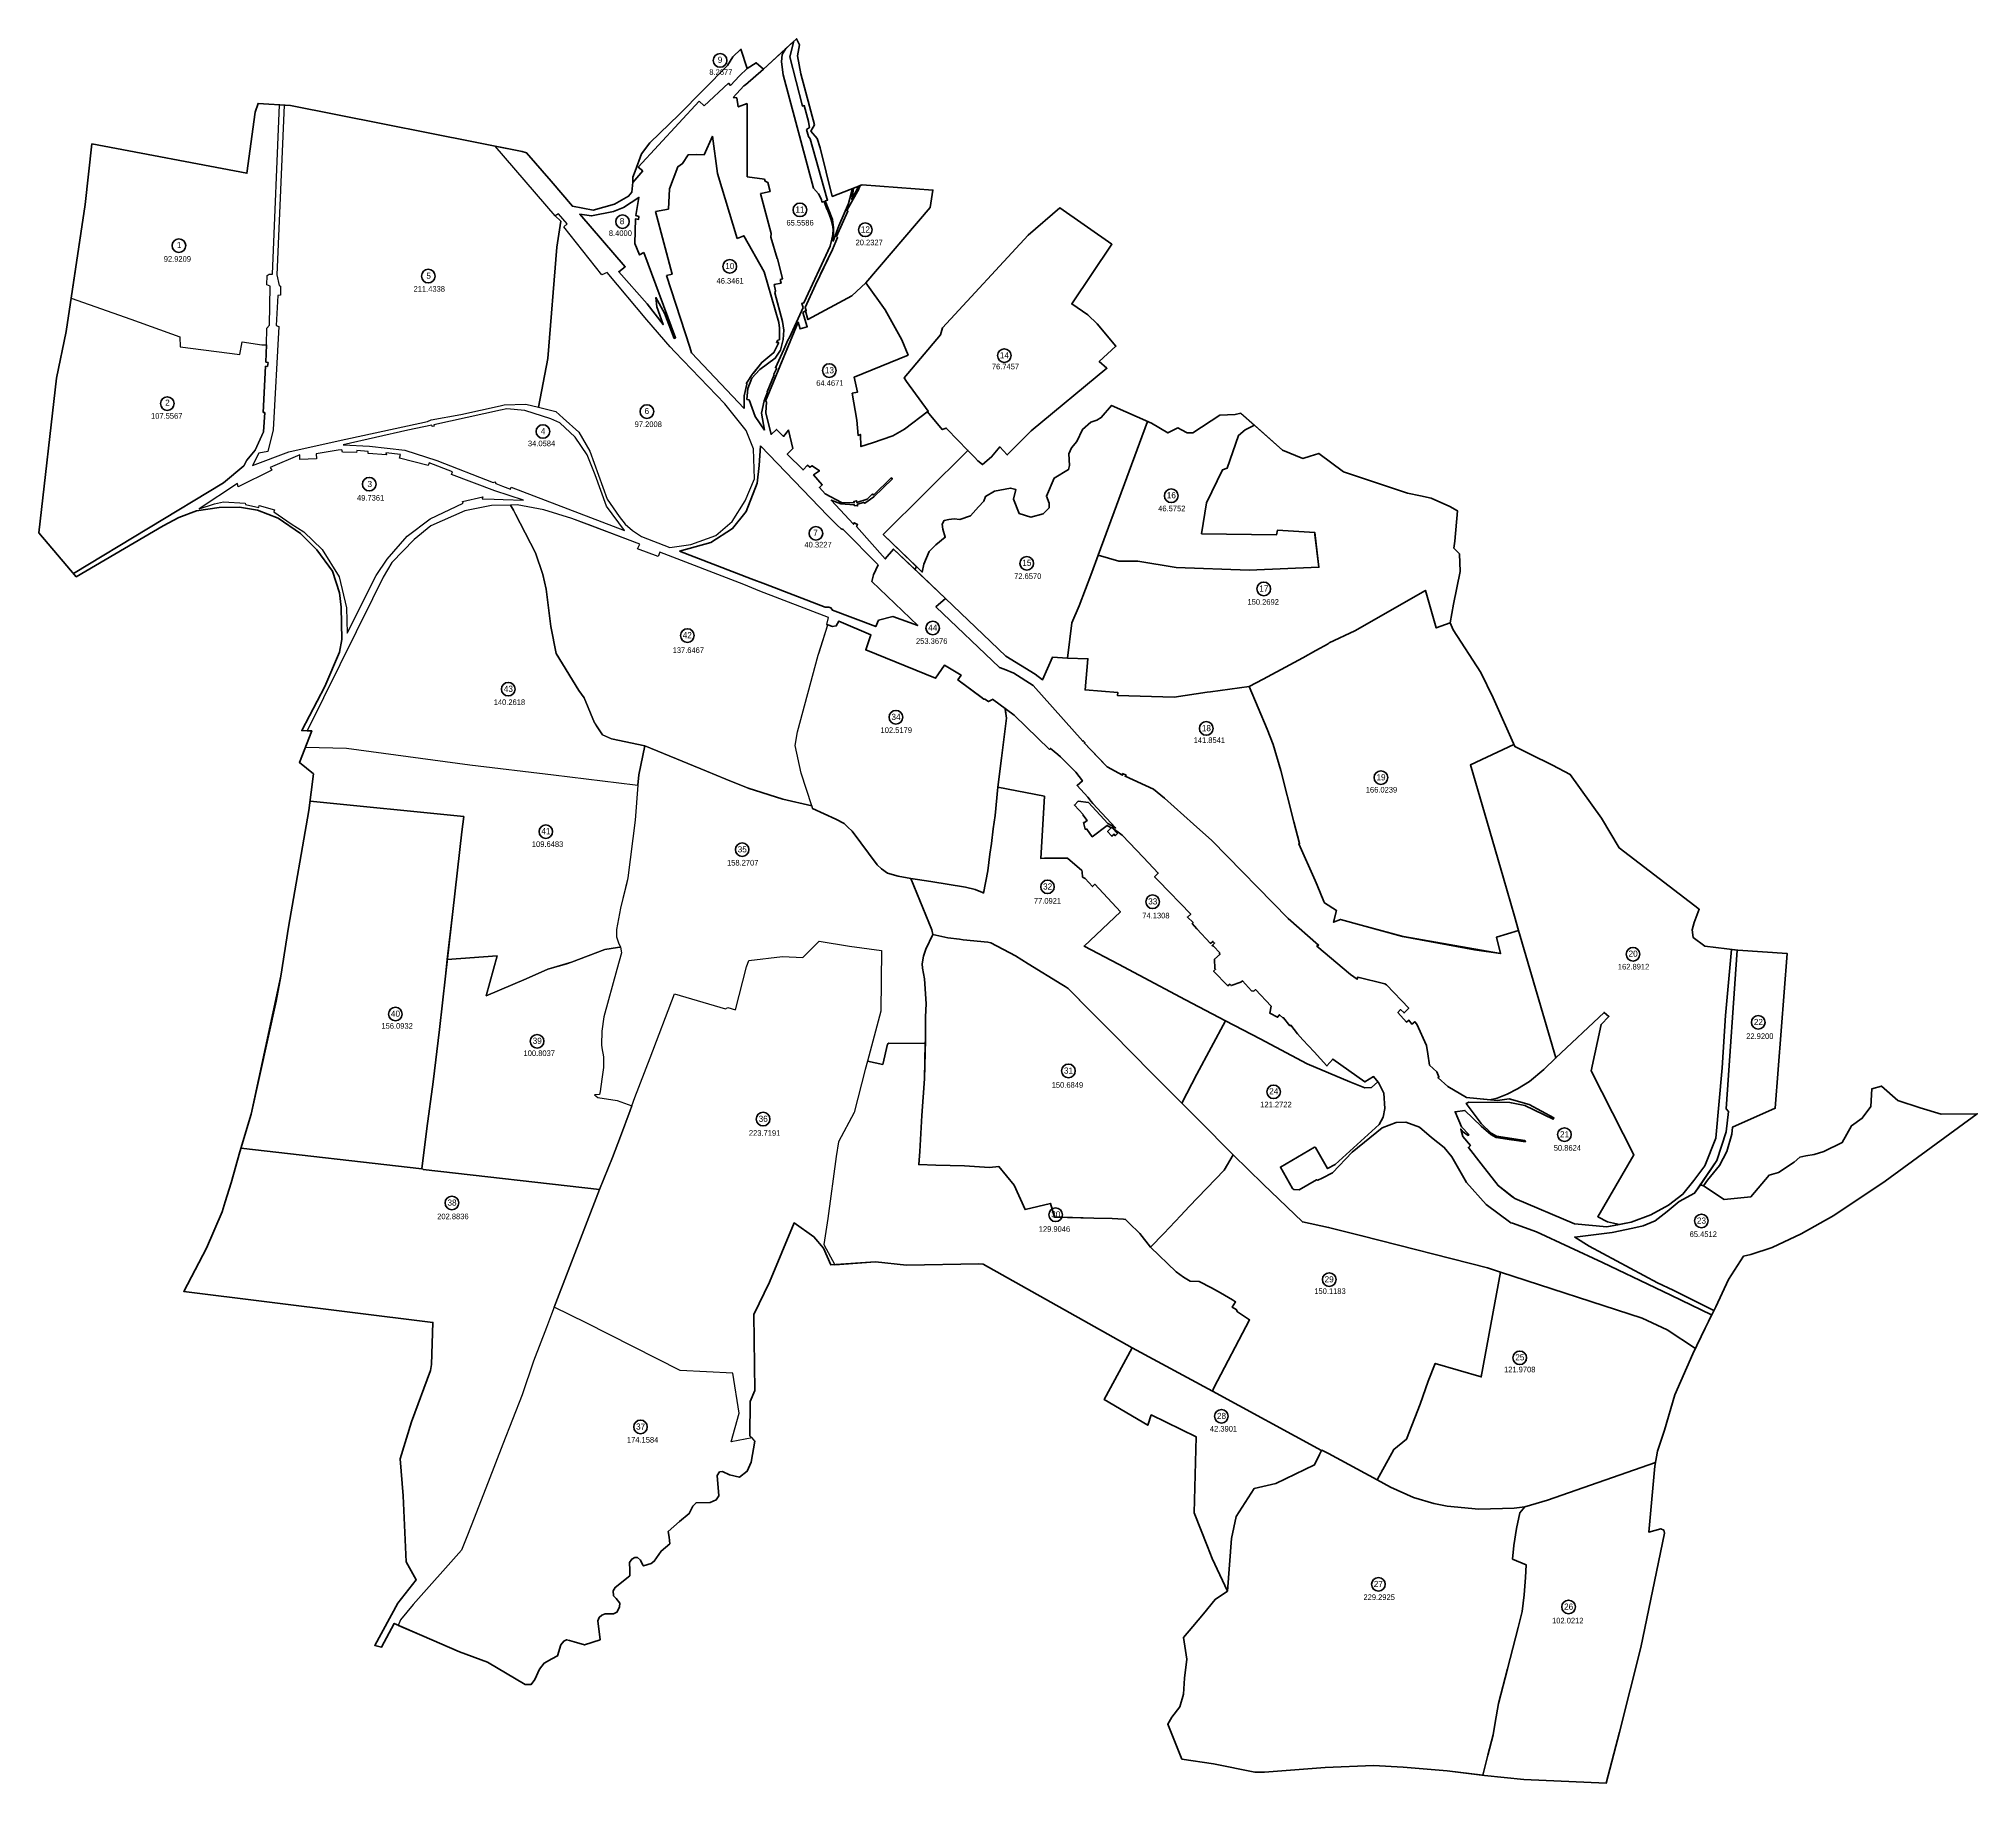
# Model space of a CAD drawing. Header units: metres. Extents: x 1379499 to 1389511, y 5662980 to 5671991.
import ezdxf
from ezdxf.enums import TextEntityAlignment as Align

# ---------------------------------------------------------------- set-up
doc = ezdxf.new("R2010")
doc.units = ezdxf.units.M
for name, color, linetype in [('N-raion', 1, 'Continuous'), ('межа по генплану', 7, 'Continuous'), ('район', 6, 'Continuous')]:
    doc.layers.add(name, color=color, linetype=linetype)

msp = doc.modelspace()

# ---------------------------------------------------------------- texts
at = {"layer": 'N-raion', "color": 1, "lineweight": 35}
for s, p in [('8.2677', (1383022, 5671804)), ('65.5586', (1383431, 5671026)), ('8.4000', (1382503, 5670972)), ('20.2327', (1383788, 5670924)), ('92.9209', (1380215, 5670839)), ('46.3461', (1383070, 5670726)), ('211.4338', (1381516, 5670684)), ('76.7457', (1384492, 5670283)), ('64.4671', (1383585, 5670198)), ('107.5567', (1380160, 5670028)), ('97.2008', (1382647, 5669985)), ('34.0584', (1382096, 5669886)), ('49.7361', (1381213, 5669605)), ('46.5752', (1385351, 5669550)), ('40.3227', (1383524, 5669363)), ('72.6570', (1384607, 5669200)), ('150.2692', (1385823, 5669067)), ('137.6467', (1382854, 5668818)), ('253.3676', (1384111, 5668865)), ('140.2618', (1381930, 5668549)), ('102.5179', (1383928, 5668405)), ('141.8541', (1385545, 5668353)), ('166.0239', (1386434, 5668097)), ('109.6483', (1382127, 5667816)), ('158.2707', (1383135, 5667720)), ('77.0921', (1384709, 5667523)), ('74.1308', (1385269, 5667447)), ('162.8912', (1387736, 5667183)), ('156.0932', (1381350, 5666877)), ('22.9200', (1388388, 5666824)), ('100.8037', (1382084, 5666736)), ('150.6849', (1384812, 5666572)), ('121.2722', (1385889, 5666471)), ('223.7191', (1383248, 5666324)), ('50.8624', (1387394, 5666247)), ('202.8836', (1381638, 5665893)), ('129.9046', (1384745, 5665828)), ('65.4512', (1388096, 5665801)), ('150.1183', (1386168, 5665507)), ('121.9708', (1387148, 5665102)), ('42.3901', (1385618, 5664796)), ('174.1584', (1382618, 5664739)), ('229.2925', (1386422, 5663926)), ('102.0212', (1387396, 5663805))]:
    msp.add_text(s, height=29.1, dxfattribs=at).set_placement(p, align=Align.CENTER)
for s, p in [('9', (1383006, 5671866)), ('8', (1382500, 5671033)), ('11', (1383407, 5671093)), ('1', (1380213, 5670910)), ('12', (1383745, 5670990)), ('10', (1383045, 5670801)), ('5', (1381501, 5670751)), ('14', (1384463, 5670340)), ('13', (1383559, 5670263)), ('2', (1380152, 5670095)), ('6', (1382628, 5670052)), ('4', (1382092, 5669948)), ('3', (1381197, 5669675)), ('16', (1385325, 5669617)), ('7', (1383499, 5669423)), ('15', (1384579, 5669268)), ('17', (1385803, 5669135)), ('42', (1382825, 5668894)), ('44', (1384093, 5668933)), ('43', (1381901, 5668617)), ('34', (1383903, 5668472)), ('18', (1385506, 5668414)), ('19', (1386408, 5668160)), ('41', (1382095, 5667882)), ('35', (1383109, 5667788)), ('32', (1384686, 5667596)), ('33', (1385229, 5667519)), ('20', (1387710, 5667249)), ('40', (1381318, 5666939)), ('22', (1388357, 5666896)), ('39', (1382050, 5666799)), ('31', (1384794, 5666645)), ('24', (1385854, 5666538)), ('36', (1383217, 5666396)), ('21', (1387356, 5666316)), ('38', (1381610, 5665963)), ('30', (1384728, 5665903)), ('23', (1388063, 5665870)), ('29', (1386140, 5665567)), ('25.', (1387125, 5665164)), ('37', (1382584, 5664806)), ('28', (1385584, 5664861)), ('27', (1386394, 5663993)), ('26', (1387377, 5663876))]:
    msp.add_text(s, height=31.7, dxfattribs=at).set_placement(p)

# ---------------------------------------------------------------- linework, layer by layer
at = {"layer": 'N-raion', "color": 1, "lineweight": 35}
for centre in [(1383018, 5671879), (1383430, 5671107), (1382514, 5671046), (1383768, 5671004), (1380223, 5670922), (1383068, 5670815), (1381511, 5670765), (1384486, 5670354), (1383582, 5670277), (1380163, 5670106), (1382640, 5670065), (1382103, 5669962), (1381206, 5669690), (1385348, 5669630), (1383513, 5669436), (1384602, 5669281), (1385826, 5669149), (1382849, 5668908), (1384116, 5668947), (1381924, 5668631), (1383926, 5668486), (1385529, 5668428), (1386431, 5668174), (1382118, 5667895), (1383132, 5667802), (1384709, 5667610), (1385252, 5667533), (1387733, 5667262), (1381341, 5666953), (1388380, 5666910), (1382073, 5666812), (1384817, 5666659), (1385877, 5666551), (1383240, 5666410), (1387379, 5666330), (1381633, 5665977), (1384751, 5665916), (1388086, 5665884), (1386164, 5665581), (1387148, 5665177), (1382607, 5664820), (1385607, 5664875), (1386418, 5664007), (1387400, 5663890)]:
    msp.add_circle(centre, 35.2, dxfattribs=at)
at = {"layer": 'межа по генплану', "color": 5, "lineweight": 70}
msp.add_lwpolyline([(1379774, 5671448), (1380574, 5671296), (1380617, 5671611), (1380632, 5671657), (1380800, 5671646), (1381996, 5671408), (1382019, 5671402), (1382145, 5671255), (1382255, 5671126), (1382363, 5671105), (1382473, 5671136), (1382545, 5671178), (1382563, 5671199), (1382563, 5671199), (1382563, 5671199), (1382567, 5671250), (1382567, 5671276), (1382579, 5671306), (1382612, 5671397), (1382655, 5671453), (1382807, 5671600), (1383056, 5671852), (1383084, 5671898), (1383126, 5671937), (1383158, 5671838), (1383204, 5671867), (1383242, 5671833), (1383413, 5671991), (1383428, 5671960), (1383417, 5671902), (1383435, 5671810), (1383506, 5671546), (1383487, 5671514), (1383519, 5671476), (1383535, 5671427), (1383597, 5671176), (1383752, 5671237), (1384117, 5671209), (1384103, 5671120), (1383770, 5670730), (1383871, 5670591), (1383956, 5670435), (1383989, 5670357), (1383711, 5670242), (1383728, 5670166), (1383701, 5670160), (1383724, 5670020), (1383731, 5669942), (1383744, 5669946), (1383745, 5669884), (1383805, 5669904), (1383911, 5669939), (1383970, 5669974), (1384093, 5670067), (1383981, 5670221), (1383969, 5670239), (1384156, 5670462), (1384167, 5670498), (1384610, 5670976), (1384772, 5671117), (1385042, 5670929), (1384834, 5670621), (1384918, 5670564), (1384965, 5670519), (1385062, 5670402), (1384976, 5670324), (1385016, 5670289), (1384624, 5669966), (1384501, 5669841), (1384462, 5669882), (1384419, 5669831), (1384373, 5669791), (1384349, 5669811), (1384332, 5669830), (1384298, 5669864), (1383861, 5669430), (1384062, 5669236), (1384070, 5669276), (1384097, 5669342), (1384132, 5669376), (1384181, 5669416), (1384168, 5669457), (1384165, 5669484), (1384176, 5669503), (1384200, 5669508), (1384227, 5669511), (1384257, 5669507), (1384312, 5669526), (1384353, 5669573), (1384381, 5669603), (1384388, 5669626), (1384436, 5669654), (1384518, 5669670), (1384546, 5669662), (1384534, 5669612), (1384563, 5669539), (1384623, 5669519), (1384687, 5669537), (1384717, 5669567), (1384717, 5669591), (1384703, 5669628), (1384744, 5669721), (1384818, 5669765), (1384822, 5669787), (1384819, 5669847), (1384833, 5669878), (1384860, 5669911), (1384890, 5669972), (1384933, 5670011), (1384963, 5670020), (1384986, 5670035), (1385039, 5670096), (1385247, 5670005), (1385331, 5669955), (1385383, 5669981), (1385401, 5669971), (1385430, 5669955), (1385460, 5669955), (1385599, 5670046), (1385678, 5670050), (1385707, 5670056), (1385923, 5669866), (1386027, 5669823), (1386066, 5669834), (1386111, 5669848), (1386238, 5669753), (1386569, 5669643), (1386636, 5669629), (1386691, 5669617), (1386787, 5669574), (1386826, 5669553), (1386812, 5669396), (1386808, 5669360), (1386837, 5669330), (1386840, 5669239), (1386806, 5669070), (1386788, 5668974), (1386804, 5668937), (1386947, 5668717), (1387010, 5668587), (1387123, 5668335), (1387202, 5668296), (1387317, 5668238), (1387409, 5668191), (1387570, 5667965), (1387662, 5667812), (1388075, 5667494), (1388049, 5667425), (1388038, 5667388), (1388043, 5667349), (1388104, 5667303), (1388275, 5667283), (1388529, 5667266), (1388468, 5666466), (1388247, 5666368), (1388244, 5666333), (1388217, 5666242), (1388179, 5666171), (1388118, 5666095), (1388097, 5666065), (1388203, 5665995), (1388341, 5666009), (1388437, 5666120), (1388485, 5666135), (1388565, 5666188), (1388595, 5666213), (1388626, 5666220), (1388669, 5666227), (1388719, 5666243), (1388814, 5666289), (1388862, 5666375), (1388916, 5666415), (1388962, 5666475), (1388966, 5666566), (1389016, 5666581), (1389101, 5666506), (1389216, 5666469), (1389325, 5666435), (1389511, 5666438), (1389035, 5666089), (1388771, 5665913), (1388601, 5665817), (1388451, 5665747), (1388342, 5665710), (1388304, 5665703), (1388226, 5665582), (1388160, 5665441), (1388106, 5665331), (1388042, 5665198), (1387949, 5664986), (1387896, 5664803), (1387860, 5664695), (1387845, 5664617), (1387814, 5664277), (1387877, 5664293), (1387892, 5664287), (1387895, 5664271), (1387773, 5663680), (1387663, 5663244), (1387594, 5662980), (1387169, 5662999), (1386966, 5663020), (1386773, 5663044), (1386546, 5663062), (1386393, 5663072), (1386143, 5663061), (1385829, 5663036), (1385780, 5663036), (1385567, 5663079), (1385403, 5663104), (1385330, 5663285), (1385352, 5663320), (1385392, 5663375), (1385411, 5663439), (1385416, 5663522), (1385429, 5663620), (1385411, 5663733), (1385460, 5663790), (1385515, 5663854), (1385575, 5663929), (1385638, 5663972), (1385560, 5664141), (1385536, 5664203), (1385466, 5664377), (1385476, 5664769), (1385245, 5664882), (1385227, 5664829), (1385002, 5664961), (1385146, 5665229), (1384376, 5665660), (1384355, 5665662), (1383980, 5665656), (1383821, 5665673), (1383590, 5665657), (1383552, 5665744), (1383503, 5665802), (1383400, 5665874), (1383273, 5665567), (1383192, 5665401), (1383198, 5665009), (1383173, 5664952), (1383172, 5664774), (1383198, 5664747), (1383178, 5664638), (1383158, 5664591), (1383119, 5664561), (1383067, 5664572), (1383030, 5664590), (1383015, 5664588), (1383003, 5664570), (1383011, 5664464), (1382997, 5664443), (1382967, 5664430), (1382894, 5664428), (1382877, 5664410), (1382858, 5664373), (1382809, 5664331), (1382750, 5664280), (1382755, 5664251), (1382759, 5664217), (1382714, 5664178), (1382677, 5664127), (1382662, 5664114), (1382622, 5664103), (1382618, 5664110), (1382607, 5664132), (1382591, 5664145), (1382578, 5664146), (1382563, 5664137), (1382551, 5664120), (1382552, 5664081), (1382552, 5664051), (1382476, 5663991), (1382465, 5663973), (1382468, 5663947), (1382482, 5663933), (1382500, 5663910), (1382499, 5663891), (1382494, 5663879), (1382485, 5663863), (1382468, 5663855), (1382425, 5663854), (1382408, 5663848), (1382393, 5663835), (1382386, 5663818), (1382398, 5663721), (1382317, 5663695), (1382264, 5663710), (1382240, 5663717), (1382225, 5663721), (1382211, 5663714), (1382195, 5663694), (1382179, 5663637), (1382149, 5663622), (1382110, 5663599), (1382085, 5663569), (1382062, 5663516), (1382042, 5663490), (1382011, 5663490), (1381817, 5663605), (1381672, 5663659), (1381335, 5663804), (1381269, 5663682), (1381235, 5663691), (1381353, 5663909), (1381449, 5664030), (1381397, 5664123), (1381381, 5664464), (1381365, 5664656), (1381424, 5664846), (1381523, 5665111), (1381528, 5665143), (1381535, 5665360), (1380249, 5665519), (1380365, 5665744), (1380446, 5665932), (1380461, 5665982), (1380492, 5666081), (1380537, 5666241), (1380596, 5666436), (1380725, 5667019), (1380749, 5667148), (1380789, 5667402), (1380894, 5668004), (1380918, 5668193), (1380846, 5668252), (1380909, 5668415), (1380857, 5668417), (1380976, 5668645), (1381052, 5668823), (1381065, 5668887), (1381061, 5669055), (1381053, 5669129), (1381016, 5669240), (1380935, 5669351), (1380851, 5669435), (1380735, 5669514), (1380628, 5669556), (1380536, 5669571), (1380431, 5669569), (1380314, 5669552), (1380223, 5669518), (1380141, 5669474), (1379693, 5669212), (1379499, 5669438), (1379591, 5670237), (1379640, 5670479), (1379739, 5671134), (1379774, 5671448)], dxfattribs=at)
msp.add_lwpolyline([(1379774, 5671448), (1380574, 5671296), (1380617, 5671611), (1380632, 5671657), (1380800, 5671646), (1381996, 5671408), (1382019, 5671402), (1382145, 5671255), (1382255, 5671126), (1382363, 5671105), (1382473, 5671136), (1382545, 5671178), (1382563, 5671199), (1382563, 5671199), (1382563, 5671199), (1382567, 5671250), (1382567, 5671276), (1382579, 5671306), (1382612, 5671397), (1382655, 5671453), (1382807, 5671600), (1383056, 5671852), (1383084, 5671898), (1383126, 5671937), (1383158, 5671838), (1383204, 5671867), (1383242, 5671833), (1383413, 5671991), (1383428, 5671960), (1383417, 5671902), (1383435, 5671810), (1383506, 5671546), (1383487, 5671514), (1383519, 5671476), (1383535, 5671427), (1383597, 5671176), (1383752, 5671237), (1384117, 5671209), (1384103, 5671120), (1383770, 5670730), (1383871, 5670591), (1383956, 5670435), (1383989, 5670357), (1383711, 5670242), (1383728, 5670166), (1383701, 5670160), (1383724, 5670020), (1383731, 5669942), (1383744, 5669946), (1383745, 5669884), (1383805, 5669904), (1383911, 5669939), (1383970, 5669974), (1384093, 5670067), (1383981, 5670221), (1383969, 5670239), (1384156, 5670462), (1384167, 5670498), (1384610, 5670976), (1384772, 5671117), (1385042, 5670929), (1384834, 5670621), (1384918, 5670564), (1384965, 5670519), (1385062, 5670402), (1384976, 5670324), (1385016, 5670289), (1384624, 5669966), (1384501, 5669841), (1384462, 5669882), (1384419, 5669831), (1384373, 5669791), (1384349, 5669811), (1384332, 5669830), (1384298, 5669864), (1383861, 5669430), (1384062, 5669236), (1384070, 5669276), (1384097, 5669342), (1384132, 5669376), (1384181, 5669416), (1384168, 5669457), (1384165, 5669484), (1384176, 5669503), (1384200, 5669508), (1384227, 5669511), (1384257, 5669507), (1384312, 5669526), (1384353, 5669573), (1384381, 5669603), (1384388, 5669626), (1384436, 5669654), (1384518, 5669670), (1384546, 5669662), (1384534, 5669612), (1384563, 5669539), (1384623, 5669519), (1384687, 5669537), (1384717, 5669567), (1384717, 5669591), (1384703, 5669628), (1384744, 5669721), (1384818, 5669765), (1384822, 5669787), (1384819, 5669847), (1384833, 5669878), (1384860, 5669911), (1384890, 5669972), (1384933, 5670011), (1384963, 5670020), (1384986, 5670035), (1385039, 5670096), (1385247, 5670005), (1385331, 5669955), (1385383, 5669981), (1385401, 5669971), (1385430, 5669955), (1385460, 5669955), (1385599, 5670046), (1385678, 5670050), (1385707, 5670056), (1385923, 5669866), (1386027, 5669823), (1386066, 5669834), (1386111, 5669848), (1386238, 5669753), (1386569, 5669643), (1386636, 5669629), (1386691, 5669617), (1386787, 5669574), (1386826, 5669553), (1386812, 5669396), (1386808, 5669360), (1386837, 5669330), (1386840, 5669239), (1386806, 5669070), (1386788, 5668974), (1386804, 5668937), (1386947, 5668717), (1387010, 5668587), (1387123, 5668335), (1387202, 5668296), (1387317, 5668238), (1387409, 5668191), (1387570, 5667965), (1387662, 5667812), (1388075, 5667494), (1388049, 5667425), (1388038, 5667388), (1388043, 5667349), (1388104, 5667303), (1388275, 5667283), (1388529, 5667266), (1388468, 5666466), (1388247, 5666368), (1388244, 5666333), (1388217, 5666242), (1388179, 5666171), (1388118, 5666095), (1388097, 5666065), (1388203, 5665995), (1388341, 5666009), (1388437, 5666120), (1388485, 5666135), (1388565, 5666188), (1388595, 5666213), (1388626, 5666220), (1388669, 5666227), (1388719, 5666243), (1388814, 5666289), (1388862, 5666375), (1388916, 5666415), (1388962, 5666475), (1388966, 5666566), (1389016, 5666581), (1389101, 5666506), (1389216, 5666469), (1389325, 5666435), (1389511, 5666438), (1389035, 5666089), (1388771, 5665913), (1388601, 5665817), (1388451, 5665747), (1388342, 5665710), (1388304, 5665703), (1388226, 5665582), (1388160, 5665441), (1388106, 5665331), (1388042, 5665198), (1387949, 5664986), (1387896, 5664803), (1387860, 5664695), (1387845, 5664617), (1387814, 5664277), (1387877, 5664293), (1387892, 5664287), (1387895, 5664271), (1387773, 5663680), (1387663, 5663244), (1387594, 5662980), (1387169, 5662999), (1386966, 5663020), (1386773, 5663044), (1386546, 5663062), (1386393, 5663072), (1386143, 5663061), (1385829, 5663036), (1385780, 5663036), (1385567, 5663079), (1385403, 5663104), (1385330, 5663285), (1385352, 5663320), (1385392, 5663375), (1385411, 5663439), (1385416, 5663522), (1385429, 5663620), (1385411, 5663733), (1385460, 5663790), (1385515, 5663854), (1385575, 5663929), (1385638, 5663972), (1385560, 5664141), (1385536, 5664203), (1385466, 5664377), (1385476, 5664769), (1385245, 5664882), (1385227, 5664829), (1385002, 5664961), (1385146, 5665229), (1384376, 5665660), (1384355, 5665662), (1383980, 5665656), (1383821, 5665673), (1383590, 5665657), (1383552, 5665744), (1383503, 5665802), (1383400, 5665874), (1383273, 5665567), (1383192, 5665401), (1383198, 5665009), (1383173, 5664952), (1383172, 5664774), (1383198, 5664747), (1383178, 5664638), (1383158, 5664591), (1383119, 5664561), (1383067, 5664572), (1383030, 5664590), (1383015, 5664588), (1383003, 5664570), (1383011, 5664464), (1382997, 5664443), (1382967, 5664430), (1382894, 5664428), (1382877, 5664410), (1382858, 5664373), (1382809, 5664331), (1382750, 5664280), (1382755, 5664251), (1382759, 5664217), (1382714, 5664178), (1382677, 5664127), (1382662, 5664114), (1382622, 5664103), (1382618, 5664110), (1382607, 5664132), (1382591, 5664145), (1382578, 5664146), (1382563, 5664137), (1382551, 5664120), (1382552, 5664081), (1382552, 5664051), (1382476, 5663991), (1382465, 5663973), (1382468, 5663947), (1382482, 5663933), (1382500, 5663910), (1382499, 5663891), (1382494, 5663879), (1382485, 5663863), (1382468, 5663855), (1382425, 5663854), (1382408, 5663848), (1382393, 5663835), (1382386, 5663818), (1382398, 5663721), (1382317, 5663695), (1382264, 5663710), (1382240, 5663717), (1382225, 5663721), (1382211, 5663714), (1382195, 5663694), (1382179, 5663637), (1382149, 5663622), (1382110, 5663599), (1382085, 5663569), (1382062, 5663516), (1382042, 5663490), (1382011, 5663490), (1381817, 5663605), (1381672, 5663659), (1381335, 5663804), (1381269, 5663682), (1381235, 5663691), (1381353, 5663909), (1381449, 5664030), (1381397, 5664123), (1381381, 5664464), (1381365, 5664656), (1381424, 5664846), (1381523, 5665111), (1381528, 5665143), (1381535, 5665360), (1380249, 5665519), (1380365, 5665744), (1380446, 5665932), (1380461, 5665982), (1380492, 5666081), (1380537, 5666241), (1380596, 5666436), (1380725, 5667019), (1380749, 5667148), (1380789, 5667402), (1380894, 5668004), (1380918, 5668193), (1380846, 5668252), (1380909, 5668415), (1380857, 5668417), (1380976, 5668645), (1381052, 5668823), (1381065, 5668887), (1381061, 5669055), (1381053, 5669129), (1381016, 5669240), (1380935, 5669351), (1380851, 5669435), (1380735, 5669514), (1380628, 5669556), (1380536, 5669571), (1380431, 5669569), (1380314, 5669552), (1380223, 5669518), (1380141, 5669474), (1379693, 5669212), (1379499, 5669438), (1379591, 5670237), (1379640, 5670479), (1379739, 5671134), (1379774, 5671448)], dxfattribs=at)
at = {"layer": 'район', "color": 6, "lineweight": 100}
for p, q in [((1383149, 5671752), (1383242, 5671833)), ((1383062, 5671761), (1382935, 5671644)), ((1383072, 5671750), (1383062, 5671761)), ((1383119, 5671800), (1383072, 5671750)), ((1383085, 5671687), (1383140, 5671748)), ((1383140, 5671748), (1383149, 5671752)), ((1382910, 5671669), (1382595, 5671328)), ((1382935, 5671644), (1382910, 5671669)), ((1383105, 5671686), (1383085, 5671687)), ((1383111, 5671639), (1383105, 5671686)), ((1383158, 5671656), (1383111, 5671639)), ((1383158, 5671278), (1383158, 5671656)), ((1382936, 5671392), (1382978, 5671488)), ((1382978, 5671488), (1383005, 5671294)), ((1382756, 5671216), (1382800, 5671329)), ((1382800, 5671329), (1382824, 5671346)), ((1382824, 5671346), (1382853, 5671392)), ((1382853, 5671392), (1382895, 5671393)), ((1382895, 5671393), (1382936, 5671392)), ((1382619, 5671308), (1382567, 5671249)), ((1382595, 5671328), (1382619, 5671308)), ((1383005, 5671294), (1383107, 5670959)), ((1383247, 5671266), (1383158, 5671278)), ((1383250, 5671255), (1383247, 5671266)), ((1383265, 5671249), (1383250, 5671255)), ((1383277, 5671202), (1383265, 5671249)), ((1382751, 5671111), (1382756, 5671216)), ((1383227, 5671191), (1383237, 5671194)), ((1383282, 5670984), (1383227, 5671191)), ((1383237, 5671194), (1383277, 5671202)), ((1382685, 5671099), (1382751, 5671111)), ((1382770, 5670774), (1382685, 5671099)), ((1383107, 5670959), (1383141, 5670973)), ((1383141, 5670973), (1383246, 5670786)), ((1383280, 5670966), (1383282, 5670984)), ((1383312, 5670856), (1383280, 5670966)), ((1383596, 5670956), (1383587, 5670919)), ((1383314, 5670855), (1383312, 5670856)), ((1383341, 5670751), (1383314, 5670855)), ((1383587, 5670919), (1383451, 5670626)), ((1382741, 5670768), (1382770, 5670774)), ((1382861, 5670398), (1382741, 5670768)), ((1383246, 5670786), (1383321, 5670525)), ((1383297, 5670721), (1383334, 5670729)), ((1383329, 5670748), (1383341, 5670751)), ((1383334, 5670729), (1383329, 5670748)), ((1383305, 5670688), (1383297, 5670721)), ((1383300, 5670679), (1383305, 5670688)), ((1383340, 5670530), (1383300, 5670679)), ((1383348, 5670486), (1383340, 5670530)), ((1383447, 5670602), (1383376, 5670447)), ((1383451, 5670626), (1383441, 5670624)), ((1383441, 5670624), (1383447, 5670602)), ((1383316, 5670434), (1383309, 5670422)), ((1383324, 5670435), (1383316, 5670434)), ((1383321, 5670525), (1383325, 5670495)), ((1383325, 5670495), (1383324, 5670435)), ((1383330, 5670383), (1383344, 5670438)), ((1383344, 5670438), (1383348, 5670486)), ((1383368, 5670433), (1383347, 5670386)), ((1383376, 5670447), (1383368, 5670433)), ((1382870, 5670369), (1382861, 5670398)), ((1383143, 5670081), (1382870, 5670369)), ((1383223, 5670282), (1383302, 5670341)), ((1383295, 5670370), (1383234, 5670319)), ((1383304, 5670387), (1383295, 5670370)), ((1383302, 5670341), (1383330, 5670383)), ((1383321, 5670421), (1383304, 5670387)), ((1383347, 5670386), (1383305, 5670291)), ((1383309, 5670422), (1383321, 5670421)), ((1383183, 5670256), (1383155, 5670212)), ((1383162, 5670185), (1383182, 5670237)), ((1383182, 5670237), (1383198, 5670254)), ((1383188, 5670262), (1383183, 5670256)), ((1383234, 5670319), (1383188, 5670262)), ((1383198, 5670254), (1383223, 5670282)), ((1383297, 5670255), (1383262, 5670167)), ((1383311, 5670290), (1383296, 5670258)), ((1383296, 5670258), (1383297, 5670255)), ((1383305, 5670291), (1383311, 5670290)), ((1383157, 5670206), (1383143, 5670147)), ((1383143, 5670147), (1383143, 5670081)), ((1383155, 5670212), (1383157, 5670206)), ((1383156, 5670127), (1383162, 5670185)), ((1383263, 5670166), (1383246, 5670120)), ((1383262, 5670167), (1383263, 5670166)), ((1383168, 5670126), (1383156, 5670127)), ((1383199, 5670040), (1383168, 5670126)), ((1383248, 5669969), (1383199, 5670040)), ((1383246, 5670120), (1383232, 5670057)), ((1383232, 5670057), (1383248, 5669969)), ((1383219, 5669787), (1383226, 5669888)), ((1383226, 5669888), (1383574, 5669527)), ((1383210, 5669696), (1383219, 5669787)), ((1383152, 5669548), (1383210, 5669696)), ((1383082, 5669461), (1383152, 5669548)), ((1382971, 5669388), (1383082, 5669461)), ((1383574, 5669527), (1383586, 5669515)), ((1383586, 5669515), (1383623, 5669479)), ((1383623, 5669479), (1383644, 5669459)), ((1383644, 5669459), (1383654, 5669455)), ((1383654, 5669455), (1383835, 5669274)), ((1382808, 5669344), (1382971, 5669388)), ((1383179, 5669201), (1382808, 5669344)), ((1383835, 5669274), (1383811, 5669222)), ((1383252, 5669173), (1383179, 5669201)), ((1383561, 5669054), (1383252, 5669173)), ((1383811, 5669222), (1383801, 5669187)), ((1383801, 5669187), (1384040, 5668960)), ((1383580, 5669055), (1383561, 5669054)), ((1383590, 5669052), (1383580, 5669055)), ((1383599, 5669039), (1383590, 5669052)), ((1383822, 5668954), (1383599, 5669039)), ((1383569, 5668965), (1383598, 5668955)), ((1383598, 5668955), (1383618, 5668958)), ((1383618, 5668958), (1383631, 5668982)), ((1383631, 5668982), (1383797, 5668911)), ((1383836, 5668988), (1383822, 5668954)), ((1383910, 5669007), (1383836, 5668988)), ((1384040, 5668960), (1383910, 5669007)), ((1383797, 5668911), (1383770, 5668834)), ((1383770, 5668834), (1384131, 5668688)), ((1384131, 5668688), (1384177, 5668755)), ((1384177, 5668755), (1384263, 5668703)), ((1384263, 5668703), (1384246, 5668680)), ((1384246, 5668680), (1384365, 5668591))]:
    msp.add_line(p, q, dxfattribs=at)
at = {"layer": 'район', "color": 177}
msp.add_lwpolyline([(1383158, 5671838), (1383204, 5671867), (1383242, 5671833), (1383149, 5671752), (1383140, 5671748), (1383085, 5671687), (1383105, 5671686), (1383111, 5671639), (1383158, 5671656), (1383158, 5671278), (1383247, 5671266), (1383250, 5671255), (1383265, 5671249), (1383277, 5671202), (1383237, 5671194), (1383227, 5671191), (1383282, 5670984), (1383280, 5670966), (1383312, 5670856), (1383314, 5670855), (1383341, 5670751), (1383329, 5670748), (1383334, 5670729), (1383297, 5670721), (1383305, 5670688), (1383300, 5670679), (1383340, 5670530), (1383348, 5670486), (1383344, 5670438), (1383330, 5670383), (1383302, 5670341), (1383223, 5670282), (1383182, 5670237), (1383162, 5670185), (1383156, 5670127), (1383168, 5670126), (1383199, 5670040), (1383248, 5669969), (1383232, 5670057), (1383246, 5670120), (1383263, 5670166), (1383262, 5670167), (1383297, 5670255), (1383296, 5670258), (1383311, 5670290), (1383305, 5670291), (1383347, 5670386), (1383368, 5670433), (1383376, 5670447), (1383447, 5670602), (1383441, 5670624), (1383451, 5670626), (1383523, 5670781), (1383587, 5670919), (1383596, 5670956), (1383600, 5670980), (1383602, 5671006), (1383598, 5671029), (1383592, 5671056), (1383582, 5671085), (1383571, 5671111), (1383570, 5671110), (1383555, 5671150), (1383544, 5671147), (1383541, 5671161), (1383526, 5671189), (1383501, 5671219), (1383344, 5671804), (1383335, 5671872), (1383338, 5671909), (1383358, 5671940), (1383399, 5671978), (1383378, 5671898), (1383444, 5671643), (1383453, 5671646), (1383475, 5671563), (1383474, 5671562), (1383479, 5671533), (1383465, 5671522), (1383474, 5671486), (1383484, 5671474), (1383569, 5671168), (1383572, 5671157), (1383561, 5671153), (1383598, 5671057), (1383604, 5671014), (1383602, 5670946), (1383632, 5671025), (1383682, 5671139), (1383697, 5671200), (1383702, 5671218), (1383707, 5671220), (1383705, 5671203), (1383698, 5671162), (1383724, 5671211), (1383735, 5671231), (1383744, 5671234), (1383734, 5671214), (1383721, 5671190), (1383673, 5671103), (1383678, 5671100), (1383619, 5670969), (1383624, 5670965), (1383598, 5670903), (1383537, 5670774), (1383511, 5670720), (1383458, 5670603), (1383463, 5670587), (1383459, 5670585), (1383446, 5670577), (1383467, 5670502), (1383431, 5670492), (1383422, 5670526), (1383363, 5670386), (1383252, 5670119), (1383257, 5670116), (1383254, 5670058), (1383281, 5669947), (1383310, 5669973), (1383345, 5669937), (1383372, 5669969), (1383394, 5669875), (1383365, 5669845), (1383447, 5669764), (1383469, 5669788), (1383482, 5669777), (1383494, 5669785), (1383531, 5669759), (1383501, 5669738), (1383546, 5669686), (1383531, 5669673), (1383561, 5669640), (1383645, 5669596), (1383710, 5669593), (1383709, 5669601), (1383723, 5669604), (1383725, 5669595), (1383777, 5669612), (1383805, 5669640), (1383811, 5669634), (1383902, 5669722), (1383908, 5669717), (1383812, 5669625), (1383765, 5669591), (1383759, 5669595), (1383727, 5669587), (1383728, 5669578), (1383711, 5669579), (1383711, 5669584), (1383642, 5669588), (1383592, 5669607), (1383639, 5669557), (1383707, 5669483), (1383710, 5669491), (1383727, 5669481), (1383723, 5669471), (1383871, 5669304), (1383913, 5669355), (1384025, 5669249), (1384183, 5669099), (1384133, 5669056), (1384461, 5668743), (1384535, 5668713), (1384635, 5668650), (1384891, 5668362), (1384894, 5668365), (1384902, 5668356), (1384898, 5668353), (1385005, 5668242), (1385018, 5668229), (1385097, 5668187), (1385097, 5668195), (1385116, 5668186), (1385110, 5668181), (1385256, 5668115), (1385313, 5668068), (1385463, 5667934), (1385558, 5667850), (1385952, 5667446), (1386109, 5667309), (1386100, 5667304), (1386274, 5667157), (1386308, 5667133), (1386311, 5667143), (1386452, 5667109), (1386460, 5667103), (1386575, 5666983), (1386551, 5666959), (1386532, 5666976), (1386519, 5666961), (1386564, 5666911), (1386576, 5666921), (1386590, 5666901), (1386607, 5666913), (1386617, 5666900), (1386667, 5666790), (1386673, 5666748), (1386682, 5666688), (1386719, 5666654), (1386730, 5666629), (1386726, 5666623), (1386776, 5666578), (1386873, 5666522), (1386997, 5666510), (1387034, 5666507), (1387094, 5666515), (1387103, 5666512), (1387196, 5666485), (1387324, 5666416), (1387321, 5666410), (1387175, 5666480), (1387096, 5666496), (1386885, 5666497), (1386872, 5666491), (1386948, 5666388), (1387001, 5666337), (1387028, 5666322), (1387105, 5666310), (1387174, 5666299), (1387177, 5666292), (1387105, 5666303), (1387026, 5666316), (1386999, 5666331), (1386948, 5666373), (1386865, 5666455), (1386814, 5666448), (1386847, 5666370), (1386885, 5666331), (1386882, 5666326), (1386853, 5666346), (1386843, 5666359), (1386854, 5666321), (1386893, 5666273), (1386883, 5666264), (1386949, 5666179), (1387036, 5666067), (1387108, 5666011), (1387123, 5666000), (1387430, 5665870), (1387597, 5665853), (1387664, 5665866), (1387723, 5665877), (1387825, 5665916), (1387917, 5665966), (1387990, 5666023), (1388048, 5666093), (1388104, 5666169), (1388160, 5666311), (1388193, 5666675), (1388210, 5666945), (1388241, 5667287), (1388271, 5667283), (1388215, 5666464), (1388226, 5666449), (1388214, 5666345), (1388166, 5666196), (1388081, 5666071), (1388050, 5666027), (1387972, 5665984), (1387909, 5665933), (1387848, 5665885), (1387786, 5665858), (1387732, 5665846), (1387625, 5665825), (1387432, 5665801), (1387507, 5665754), (1387860, 5665565), (1387941, 5665526), (1388151, 5665422), (1388139, 5665399), (1387929, 5665500), (1387849, 5665539), (1387576, 5665669), (1387234, 5665828), (1387110, 5665872), (1387102, 5665875), (1386974, 5665969), (1386873, 5666082), (1386797, 5666215), (1386758, 5666263), (1386693, 5666315), (1386630, 5666369), (1386560, 5666394), (1386510, 5666392), (1386438, 5666365), (1386283, 5666239), (1386181, 5666133), (1386105, 5666094), (1386099, 5666097), (1386009, 5666045), (1385982, 5666047), (1385976, 5666050), (1385975, 5666052), (1385912, 5666162), (1386088, 5666265), (1386093, 5666264), (1386156, 5666155), (1386195, 5666176), (1386422, 5666383), (1386442, 5666420), (1386451, 5666465), (1386446, 5666545), (1386418, 5666600), (1386415, 5666603), (1386393, 5666630), (1386393, 5666630), (1386348, 5666602), (1386182, 5666720), (1386152, 5666685), (1386086, 5666757), (1386028, 5666819), (1386000, 5666851), (1385965, 5666895), (1385961, 5666892), (1385928, 5666934), (1385925, 5666933), (1385908, 5666949), (1385897, 5666936), (1385857, 5666958), (1385864, 5666993), (1385783, 5667079), (1385774, 5667071), (1385762, 5667073), (1385716, 5667124), (1385708, 5667117), (1385657, 5667100), (1385650, 5667107), (1385640, 5667099), (1385567, 5667174), (1385577, 5667184), (1385573, 5667188), (1385572, 5667237), (1385600, 5667262), (1385596, 5667266), (1385599, 5667269), (1385566, 5667303), (1385559, 5667307), (1385572, 5667319), (1385563, 5667328), (1385551, 5667318), (1385481, 5667393), (1385457, 5667420), (1385461, 5667425), (1385432, 5667454), (1385449, 5667469), (1385282, 5667641), (1385262, 5667662), (1385281, 5667681), (1385204, 5667761), (1385095, 5667877), (1385042, 5667916), (1385070, 5667885), (1385059, 5667874), (1385053, 5667882), (1385042, 5667871), (1385019, 5667896), (1385037, 5667914), (1385018, 5667927), (1384940, 5667869), (1384913, 5667908), (1384903, 5667908), (1384895, 5667942), (1384900, 5667942), (1384914, 5667953), (1384892, 5667982), (1384893, 5667983), (1384848, 5668032), (1384868, 5668053), (1384920, 5668046), (1385021, 5667937), (1385061, 5667914), (1384944, 5668041), (1384935, 5668051), (1384918, 5668073), (1384862, 5668133), (1384889, 5668157), (1384855, 5668202), (1384776, 5668281), (1384763, 5668293), (1384724, 5668325), (1384719, 5668320), (1384537, 5668497), (1384491, 5668531), (1384425, 5668579), (1384422, 5668576), (1384404, 5668567), (1384385, 5668579), (1384381, 5668579), (1384246, 5668680), (1384263, 5668703), (1384177, 5668755), (1384131, 5668688), (1383770, 5668834), (1383797, 5668911), (1383631, 5668982), (1383618, 5668958), (1383598, 5668955), (1383574, 5668963), (1383569, 5668965), (1383578, 5669001), (1383224, 5669138), (1383140, 5669171), (1382707, 5669338), (1382699, 5669316), (1382592, 5669356), (1382603, 5669380), (1382351, 5669476), (1382253, 5669513), (1382107, 5669557), (1381970, 5669583), (1381935, 5669582), (1381838, 5669580), (1381700, 5669552), (1381524, 5669475), (1381438, 5669405), (1381323, 5669285), (1381278, 5669210), (1381222, 5669097), (1380886, 5668416), (1380857, 5668417), (1380976, 5668645), (1381052, 5668823), (1381065, 5668887), (1381061, 5669055), (1381053, 5669129), (1381016, 5669240), (1380935, 5669351), (1380851, 5669435), (1380735, 5669514), (1380628, 5669556), (1380536, 5669571), (1380431, 5669569), (1380314, 5669552), (1380223, 5669518), (1380141, 5669474), (1379693, 5669212), (1379679, 5669229), (1380454, 5669697), (1380559, 5669784), (1380574, 5669814), (1380616, 5669865), (1380660, 5669961), (1380667, 5670061), (1380658, 5670060), (1380670, 5670299), (1380681, 5670297), (1380684, 5670319), (1380672, 5670320), (1380675, 5670409), (1380677, 5670496), (1380691, 5670511), (1380694, 5670712), (1380677, 5670719), (1380678, 5670768), (1380689, 5670774), (1380707, 5670774), (1380742, 5671650), (1380766, 5671648), (1380729, 5670771), (1380741, 5670717), (1380748, 5670713), (1380748, 5670666), (1380734, 5670665), (1380726, 5670509), (1380739, 5670505), (1380709, 5669970), (1380683, 5669859), (1380635, 5669850), (1380603, 5669787), (1380791, 5669857), (1381046, 5669913), (1381506, 5670014), (1381525, 5670022), (1381679, 5670050), (1381883, 5670095), (1381903, 5670100), (1382014, 5670104), (1382080, 5670088), (1382169, 5670066), (1382207, 5670031), (1382289, 5669958), (1382346, 5669861), (1382435, 5669613), (1382496, 5669523), (1382528, 5669484), (1382565, 5669451), (1382612, 5669419), (1382759, 5669363), (1382867, 5669379), (1382996, 5669424), (1383080, 5669498), (1383147, 5669604), (1383195, 5669717), (1383190, 5669872), (1383152, 5669967), (1383043, 5670105), (1382784, 5670373), (1382761, 5670400), (1382639, 5670539), (1382434, 5670784), (1382407, 5670772), (1382211, 5671019), (1382229, 5671034), (1382184, 5671087), (1382166, 5671076), (1381856, 5671436), (1381996, 5671408), (1382019, 5671402), (1382145, 5671255), (1382255, 5671126), (1382363, 5671105), (1382473, 5671136), (1382545, 5671178), (1382563, 5671199), (1382567, 5671249), (1382619, 5671308), (1382595, 5671328), (1382910, 5671669), (1382935, 5671644), (1383062, 5671761), (1383072, 5671750), (1383119, 5671800), (1383158, 5671838)], close=True, dxfattribs=at)
at = {"layer": 'район', "color": 4}
for points in [[(1382567, 5671249), (1382619, 5671308), (1382595, 5671328), (1382910, 5671669), (1382935, 5671644), (1383062, 5671761), (1383070, 5671752), (1383072, 5671750), (1383119, 5671800), (1383158, 5671838), (1383126, 5671937), (1383084, 5671898), (1383056, 5671852), (1382807, 5671600), (1382655, 5671453), (1382612, 5671397), (1382579, 5671306), (1382567, 5671276), (1382567, 5671250)], [(1383358, 5671940), (1383242, 5671833), (1383149, 5671752), (1383140, 5671748), (1383085, 5671687), (1383105, 5671686), (1383111, 5671639), (1383158, 5671656), (1383158, 5671278), (1383247, 5671266), (1383250, 5671255), (1383265, 5671249), (1383277, 5671202), (1383237, 5671194), (1383227, 5671191), (1383282, 5670984), (1383280, 5670966), (1383312, 5670856), (1383314, 5670855), (1383341, 5670751), (1383329, 5670748), (1383334, 5670729), (1383297, 5670721), (1383305, 5670688), (1383300, 5670679), (1383340, 5670530), (1383348, 5670486), (1383344, 5670438), (1383330, 5670383), (1383302, 5670341), (1383223, 5670282), (1383198, 5670254), (1383182, 5670237), (1383162, 5670185), (1383156, 5670127), (1383168, 5670126), (1383199, 5670040), (1383248, 5669969), (1383232, 5670057), (1383246, 5670120), (1383263, 5670166), (1383262, 5670167), (1383297, 5670255), (1383296, 5670258), (1383311, 5670290), (1383305, 5670291), (1383347, 5670386), (1383368, 5670433), (1383376, 5670447), (1383447, 5670602), (1383441, 5670624), (1383451, 5670626), (1383587, 5670919), (1383596, 5670956), (1383600, 5670980), (1383602, 5671006), (1383598, 5671029), (1383592, 5671056), (1383582, 5671085), (1383571, 5671111), (1383570, 5671110), (1383555, 5671150), (1383544, 5671147), (1383541, 5671161), (1383526, 5671189), (1383501, 5671219), (1383344, 5671804), (1383335, 5671872), (1383338, 5671909), (1383358, 5671940)], [(1379666, 5670651), (1379975, 5670543), (1380227, 5670451), (1380230, 5670399), (1380538, 5670360), (1380549, 5670425), (1380651, 5670409), (1380675, 5670409), (1380677, 5670496), (1380691, 5670511), (1380694, 5670712), (1380677, 5670719), (1380678, 5670768), (1380689, 5670774), (1380707, 5670774), (1380742, 5671650), (1380632, 5671657), (1380617, 5671611), (1380574, 5671296), (1379774, 5671448), (1379739, 5671134), (1379666, 5670651)], [(1380766, 5671648), (1380729, 5670771), (1380741, 5670717), (1380748, 5670713), (1380748, 5670666), (1380734, 5670665), (1380726, 5670509), (1380739, 5670505), (1380709, 5669970), (1380683, 5669859), (1380635, 5669850), (1380603, 5669787), (1380791, 5669857), (1381046, 5669913), (1381506, 5670014), (1381525, 5670022), (1381679, 5670050), (1381883, 5670095), (1381903, 5670100), (1382014, 5670104), (1382080, 5670088), (1382129, 5670339), (1382174, 5670914), (1382195, 5671048), (1382166, 5671076), (1381856, 5671436), (1380800, 5671646), (1380766, 5671648)], [(1383143, 5670081), (1383143, 5670147), (1383157, 5670206), (1383155, 5670212), (1383183, 5670256), (1383234, 5670319), (1383295, 5670370), (1383304, 5670387), (1383321, 5670421), (1383309, 5670422), (1383316, 5670434), (1383324, 5670435), (1383325, 5670495), (1383321, 5670525), (1383246, 5670786), (1383141, 5670973), (1383107, 5670959), (1383005, 5671294), (1382978, 5671488), (1382936, 5671392), (1382895, 5671393), (1382853, 5671392), (1382824, 5671346), (1382800, 5671329), (1382756, 5671216), (1382751, 5671111), (1382685, 5671099), (1382770, 5670774), (1382741, 5670768), (1382861, 5670398), (1382870, 5670369), (1383143, 5670081)], [(1383458, 5670603), (1383463, 5670587), (1383459, 5670585), (1383472, 5670541), (1383699, 5670662), (1383770, 5670730), (1384103, 5671120), (1384117, 5671209), (1383752, 5671237), (1383744, 5671234), (1383721, 5671190), (1383673, 5671103), (1383678, 5671100), (1383619, 5670969), (1383624, 5670965), (1383598, 5670903), (1383537, 5670774), (1383511, 5670720), (1383458, 5670603)], [(1382293, 5671084), (1382354, 5671076), (1382467, 5671098), (1382520, 5671119), (1382599, 5671171), (1382583, 5671077), (1382599, 5671072), (1382597, 5671058), (1382581, 5671060), (1382577, 5670934), (1382602, 5670874), (1382625, 5670886), (1382787, 5670446), (1382781, 5670443), (1382731, 5670573), (1382687, 5670654), (1382692, 5670606), (1382724, 5670514), (1382642, 5670622), (1382495, 5670787), (1382528, 5670813), (1382293, 5671084)], [(1382080, 5670088), (1382169, 5670066), (1382207, 5670031), (1382289, 5669958), (1382346, 5669861), (1382435, 5669613), (1382496, 5669523), (1382528, 5669484), (1382565, 5669451), (1382612, 5669419), (1382759, 5669363), (1382867, 5669379), (1382996, 5669424), (1383080, 5669498), (1383147, 5669604), (1383195, 5669717), (1383190, 5669872), (1383152, 5669967), (1383043, 5670105), (1382784, 5670373), (1382761, 5670400), (1382639, 5670539), (1382434, 5670784), (1382407, 5670772), (1382211, 5671019), (1382229, 5671034), (1382184, 5671087), (1382166, 5671076), (1382195, 5671048), (1382174, 5670914), (1382129, 5670339), (1382080, 5670088)], [(1383969, 5670239), (1383981, 5670221), (1384093, 5670067), (1384089, 5670064), (1384165, 5669973), (1384186, 5669980), (1384190, 5669974), (1384298, 5669864), (1384332, 5669830), (1384349, 5669811), (1384373, 5669791), (1384419, 5669831), (1384462, 5669882), (1384501, 5669841), (1384624, 5669966), (1385016, 5670289), (1384976, 5670324), (1385062, 5670402), (1384965, 5670519), (1384918, 5670564), (1384834, 5670621), (1385042, 5670929), (1384772, 5671117), (1384610, 5670976), (1384167, 5670498), (1384156, 5670462), (1383969, 5670239)], [(1383770, 5670730), (1383699, 5670662), (1383472, 5670541), (1383459, 5670585), (1383446, 5670577), (1383467, 5670502), (1383431, 5670492), (1383422, 5670526), (1383363, 5670386), (1383252, 5670119), (1383257, 5670116), (1383254, 5670058), (1383281, 5669947), (1383310, 5669973), (1383345, 5669937), (1383372, 5669969), (1383394, 5669875), (1383365, 5669845), (1383447, 5669764), (1383469, 5669788), (1383482, 5669777), (1383494, 5669785), (1383531, 5669759), (1383501, 5669738), (1383546, 5669686), (1383531, 5669673), (1383561, 5669640), (1383645, 5669596), (1383710, 5669593), (1383709, 5669601), (1383723, 5669604), (1383725, 5669595), (1383777, 5669612), (1383805, 5669640), (1383811, 5669634), (1383902, 5669722), (1383908, 5669717), (1383812, 5669625), (1383765, 5669591), (1383759, 5669595), (1383727, 5669587), (1383728, 5669578), (1383711, 5669579), (1383711, 5669584), (1383642, 5669588), (1383592, 5669607), (1383639, 5669557), (1383707, 5669483), (1383710, 5669491), (1383727, 5669481), (1383723, 5669471), (1383871, 5669304), (1383913, 5669355), (1384025, 5669249), (1384026, 5669251), (1384032, 5669265), (1383861, 5669430), (1384298, 5669864), (1384190, 5669974), (1384186, 5669980), (1384165, 5669973), (1384089, 5670064), (1383970, 5669974), (1383911, 5669939), (1383805, 5669904), (1383745, 5669884), (1383744, 5669946), (1383731, 5669942), (1383724, 5670020), (1383701, 5670160), (1383728, 5670166), (1383711, 5670242), (1383989, 5670357), (1383956, 5670435), (1383871, 5670591), (1383770, 5670730)], [(1379679, 5669229), (1379499, 5669438), (1379591, 5670237), (1379640, 5670479), (1379666, 5670651), (1379975, 5670543), (1380227, 5670451), (1380230, 5670399), (1380538, 5670360), (1380549, 5670425), (1380651, 5670409), (1380675, 5670409), (1380672, 5670320), (1380684, 5670319), (1380681, 5670297), (1380670, 5670299), (1380658, 5670060), (1380667, 5670061), (1380660, 5669961), (1380616, 5669865), (1380574, 5669814), (1380559, 5669784), (1380454, 5669697), (1379679, 5669229)], [(1381071, 5669893), (1381207, 5669886), (1381389, 5669865), (1381555, 5669813), (1381846, 5669698), (1381854, 5669702), (1381860, 5669693), (1381895, 5669680), (1381936, 5669665), (1381939, 5669674), (1382525, 5669451), (1382431, 5669576), (1382372, 5669738), (1382332, 5669842), (1382269, 5669933), (1382190, 5670006), (1382143, 5670027), (1382009, 5670070), (1381917, 5670079), (1381884, 5670072), (1381540, 5669997), (1381541, 5669990), (1381531, 5669988), (1381530, 5669995), (1381405, 5669969), (1381071, 5669893)], [(1385226, 5670014), (1385039, 5670096), (1384986, 5670035), (1384963, 5670020), (1384933, 5670011), (1384890, 5669972), (1384860, 5669911), (1384833, 5669878), (1384819, 5669847), (1384822, 5669787), (1384818, 5669765), (1384744, 5669721), (1384703, 5669628), (1384717, 5669591), (1384717, 5669567), (1384687, 5669537), (1384623, 5669519), (1384563, 5669539), (1384534, 5669612), (1384546, 5669662), (1384518, 5669670), (1384436, 5669654), (1384388, 5669626), (1384381, 5669603), (1384353, 5669573), (1384312, 5669526), (1384257, 5669507), (1384227, 5669511), (1384200, 5669508), (1384176, 5669503), (1384165, 5669484), (1384168, 5669457), (1384181, 5669416), (1384132, 5669376), (1384097, 5669342), (1384070, 5669276), (1384062, 5669236), (1384032, 5669265), (1384026, 5669251), (1384025, 5669249), (1384183, 5669099), (1384493, 5668802), (1384645, 5668708), (1384684, 5668680), (1384735, 5668797), (1384812, 5668792), (1384834, 5668974), (1384872, 5669061), (1384906, 5669148), (1384938, 5669234), (1384971, 5669324), (1385226, 5670014)], [(1385226, 5670014), (1385247, 5670005), (1385331, 5669955), (1385383, 5669981), (1385430, 5669956), (1385460, 5669955), (1385599, 5670046), (1385678, 5670050), (1385707, 5670056), (1385778, 5669994), (1385730, 5669970), (1385695, 5669941), (1385637, 5669773), (1385613, 5669764), (1385530, 5669594), (1385505, 5669434), (1385891, 5669428), (1385897, 5669453), (1386089, 5669441), (1386089, 5669430), (1386111, 5669261), (1385750, 5669245), (1385374, 5669259), (1385176, 5669292), (1385077, 5669292), (1384971, 5669324), (1385226, 5670014)], [(1381092, 5668921), (1381241, 5669219), (1381299, 5669303), (1381401, 5669422), (1381520, 5669511), (1381691, 5669591), (1381688, 5669600), (1381792, 5669624), (1381790, 5669615), (1381851, 5669612), (1381897, 5669610), (1382003, 5669607), (1381854, 5669656), (1381631, 5669740), (1381636, 5669753), (1381516, 5669800), (1381510, 5669787), (1381363, 5669825), (1381367, 5669843), (1381291, 5669851), (1381295, 5669841), (1381201, 5669849), (1381201, 5669858), (1381142, 5669864), (1381141, 5669854), (1381068, 5669855), (1381065, 5669868), (1381046, 5669865), (1380932, 5669846), (1380933, 5669821), (1380848, 5669817), (1380847, 5669841), (1380695, 5669776), (1380703, 5669762), (1380529, 5669677), (1380526, 5669693), (1380328, 5669563), (1380407, 5669589), (1380454, 5669599), (1380566, 5669591), (1380567, 5669585), (1380635, 5669570), (1380638, 5669579), (1380717, 5669558), (1380714, 5669547), (1380802, 5669485), (1380868, 5669443), (1380963, 5669352), (1381050, 5669211), (1381088, 5669051), (1381092, 5668921)], [(1383226, 5669888), (1383219, 5669787), (1383210, 5669696), (1383152, 5669548), (1383082, 5669461), (1382971, 5669388), (1382808, 5669344), (1383179, 5669201), (1383252, 5669173), (1383561, 5669054), (1383580, 5669055), (1383590, 5669052), (1383599, 5669039), (1383822, 5668954), (1383836, 5668988), (1383910, 5669007), (1384040, 5668960), (1383801, 5669187), (1383811, 5669222), (1383835, 5669274), (1383654, 5669455), (1383644, 5669459), (1383623, 5669479), (1383586, 5669515), (1383574, 5669527), (1383226, 5669888)], [(1381278, 5669210), (1381222, 5669097), (1380886, 5668416), (1380909, 5668415), (1380876, 5668331), (1381089, 5668327), (1381726, 5668241), (1382157, 5668189), (1382579, 5668137), (1382594, 5668136), (1382598, 5668188), (1382629, 5668339), (1382458, 5668374), (1382410, 5668396), (1382383, 5668437), (1382372, 5668453), (1382370, 5668458), (1382316, 5668586), (1382289, 5668625), (1382171, 5668816), (1382143, 5668954), (1382120, 5669148), (1382102, 5669223), (1382064, 5669335), (1381985, 5669488), (1381962, 5669535), (1381951, 5669556), (1381935, 5669582), (1381838, 5669580), (1381700, 5669552), (1381524, 5669475), (1381438, 5669405), (1381323, 5669285), (1381278, 5669210)], [(1381935, 5669582), (1381951, 5669556), (1381962, 5669535), (1381985, 5669488), (1382064, 5669335), (1382102, 5669223), (1382120, 5669148), (1382143, 5668954), (1382171, 5668816), (1382289, 5668625), (1382316, 5668586), (1382370, 5668458), (1382410, 5668396), (1382458, 5668374), (1382629, 5668339), (1382725, 5668299), (1382948, 5668207), (1383048, 5668167), (1383163, 5668120), (1383342, 5668063), (1383491, 5668028), (1383436, 5668197), (1383406, 5668340), (1383417, 5668411), (1383525, 5668806), (1383574, 5668963), (1383569, 5668965), (1383578, 5669001), (1383224, 5669138), (1383140, 5669171), (1382707, 5669338), (1382699, 5669316), (1382592, 5669356), (1382603, 5669380), (1382253, 5669513), (1382107, 5669557), (1381970, 5669583), (1381935, 5669582)], [(1386789, 5668973), (1386717, 5668948), (1386661, 5669141), (1386296, 5668933), (1386164, 5668870), (1386159, 5668865), (1386095, 5668830), (1386028, 5668793), (1385961, 5668756), (1385823, 5668683), (1385750, 5668644), (1385843, 5668424), (1385875, 5668346), (1385914, 5668211), (1385982, 5667945), (1386011, 5667833), (1386007, 5667832), (1386091, 5667642), (1386101, 5667619), (1386137, 5667535), (1386140, 5667527), (1386201, 5667487), (1386186, 5667428), (1386223, 5667441), (1386543, 5667354), (1386914, 5667285), (1387049, 5667265), (1387028, 5667350), (1387142, 5667384), (1387121, 5667459), (1387065, 5667654), (1386994, 5667897), (1386894, 5668240), (1387118, 5668345), (1387010, 5668587), (1386947, 5668717), (1386804, 5668937), (1386789, 5668973), (1386789, 5668973)], [(1383574, 5668963), (1383598, 5668955), (1383618, 5668958), (1383631, 5668982), (1383797, 5668911), (1383770, 5668834), (1384131, 5668688), (1384177, 5668755), (1384263, 5668703), (1384246, 5668680), (1384365, 5668591), (1384381, 5668579), (1384385, 5668579), (1384404, 5668567), (1384422, 5668576), (1384425, 5668579), (1384491, 5668531), (1384497, 5668482), (1384471, 5668274), (1384452, 5668125), (1384438, 5667978), (1384429, 5667910), (1384419, 5667834), (1384412, 5667779), (1384400, 5667692), (1384378, 5667578), (1384374, 5667580), (1384335, 5667596), (1384286, 5667608), (1384107, 5667637), (1384004, 5667653), (1383938, 5667665), (1383882, 5667680), (1383852, 5667703), (1383830, 5667724), (1383701, 5667897), (1383678, 5667918), (1383659, 5667937), (1383615, 5667960), (1383496, 5668015), (1383491, 5668028), (1383436, 5668197), (1383406, 5668340), (1383417, 5668411), (1383525, 5668806), (1383531, 5668825), (1383574, 5668963)], [(1380876, 5668331), (1381089, 5668327), (1381726, 5668241), (1382157, 5668189), (1382579, 5668137), (1382594, 5668136), (1382580, 5667955), (1382542, 5667656), (1382534, 5667624), (1382503, 5667500), (1382483, 5667390), (1382483, 5667351), (1382493, 5667321), (1382503, 5667298), (1382489, 5667296), (1382422, 5667287), (1382251, 5667220), (1382128, 5667185), (1382017, 5667134), (1381809, 5667047), (1381867, 5667254), (1381609, 5667234), (1381637, 5667483), (1381685, 5667894), (1381694, 5667974), (1380900, 5668053), (1380918, 5668193), (1380846, 5668252), (1380876, 5668331)], [(1382629, 5668339), (1382598, 5668188), (1382594, 5668136), (1382580, 5667955), (1382542, 5667656), (1382503, 5667500), (1382483, 5667390), (1382483, 5667351), (1382493, 5667321), (1382503, 5667298), (1382508, 5667269), (1382485, 5667183), (1382418, 5666938), (1382408, 5666864), (1382405, 5666793), (1382408, 5666779), (1382416, 5666732), (1382416, 5666676), (1382408, 5666616), (1382398, 5666553), (1382395, 5666538), (1382369, 5666536), (1382387, 5666522), (1382487, 5666506), (1382563, 5666479), (1382578, 5666521), (1382657, 5666726), (1382782, 5667058), (1383046, 5666980), (1383058, 5666986), (1383097, 5666974), (1383155, 5667197), (1383167, 5667229), (1383340, 5667250), (1383446, 5667245), (1383530, 5667329), (1383687, 5667303), (1383851, 5667281), (1383848, 5666968), (1383780, 5666709), (1383858, 5666693), (1383882, 5666797), (1383889, 5666803), (1384078, 5666800), (1384079, 5666820), (1384079, 5666938), (1384082, 5667005), (1384073, 5667134), (1384063, 5667190), (1384061, 5667213), (1384069, 5667252), (1384080, 5667288), (1384117, 5667363), (1384111, 5667388), (1384004, 5667653), (1383938, 5667665), (1383882, 5667680), (1383852, 5667703), (1383830, 5667724), (1383701, 5667897), (1383678, 5667918), (1383659, 5667937), (1383615, 5667960), (1383496, 5668015), (1383491, 5668028), (1383342, 5668063), (1383163, 5668120), (1383048, 5668167), (1382948, 5668207), (1382725, 5668299), (1382629, 5668339)], [(1387118, 5668345), (1386894, 5668240), (1386994, 5667897), (1387065, 5667654), (1387121, 5667459), (1387142, 5667384), (1387335, 5666726), (1387584, 5666961), (1387609, 5666941), (1387568, 5666899), (1387517, 5666659), (1387738, 5666225), (1387551, 5665906), (1387602, 5665879), (1387664, 5665866), (1387723, 5665877), (1387825, 5665916), (1387917, 5665966), (1387990, 5666023), (1388048, 5666093), (1388104, 5666169), (1388160, 5666311), (1388193, 5666675), (1388210, 5666945), (1388241, 5667287), (1388104, 5667303), (1388043, 5667349), (1388038, 5667388), (1388049, 5667425), (1388075, 5667494), (1387662, 5667812), (1387570, 5667965), (1387409, 5668191), (1387317, 5668238), (1387202, 5668296), (1387123, 5668335), (1387118, 5668345)], [(1381485, 5666149), (1381485, 5666152), (1381478, 5666153), (1380543, 5666260), (1380596, 5666436), (1380749, 5667148), (1380789, 5667402), (1380894, 5668004), (1380900, 5668053), (1381694, 5667974), (1381685, 5667894), (1381637, 5667483), (1381600, 5667149), (1381569, 5666873), (1381536, 5666602), (1381504, 5666362), (1381477, 5666153)], [(1385628, 5666918), (1385480, 5666643), (1385402, 5666493), (1385361, 5666534), (1385248, 5666647), (1385043, 5666855), (1384938, 5666961), (1384927, 5666972), (1384815, 5667084), (1384801, 5667095), (1384783, 5667106), (1384610, 5667212), (1384544, 5667254), (1384416, 5667321), (1384401, 5667324), (1384274, 5667337), (1384254, 5667339), (1384195, 5667346), (1384117, 5667363), (1384111, 5667388), (1384004, 5667653), (1384107, 5667637), (1384286, 5667608), (1384335, 5667596), (1384374, 5667580), (1384378, 5667578), (1384400, 5667692), (1384412, 5667779), (1384419, 5667834), (1384429, 5667910), (1384438, 5667978), (1384452, 5668125), (1384693, 5668078), (1384675, 5667756), (1384693, 5667758), (1384812, 5667758), (1384886, 5667694), (1384888, 5667687), (1384890, 5667660), (1384903, 5667653), (1384941, 5667611), (1384953, 5667623), (1385086, 5667480), (1384898, 5667304), (1385075, 5667211), (1385182, 5667153), (1385421, 5667027), (1385421, 5667027), (1385628, 5666918)], [(1383183, 5664763), (1383075, 5664743), (1383117, 5664891), (1383084, 5665097), (1382811, 5665111), (1382326, 5665358), (1382161, 5665439), (1382396, 5666046), (1382462, 5666211), (1382504, 5666321), (1382554, 5666455), (1382563, 5666479), (1382578, 5666521), (1382657, 5666726), (1382782, 5667058), (1383046, 5666980), (1383058, 5666986), (1383097, 5666974), (1383155, 5667197), (1383167, 5667229), (1383340, 5667250), (1383446, 5667245), (1383530, 5667329), (1383687, 5667303), (1383851, 5667281), (1383848, 5666968), (1383780, 5666709), (1383768, 5666667), (1383710, 5666445), (1383629, 5666292), (1383618, 5666217), (1383575, 5665896), (1383553, 5665763), (1383610, 5665658), (1383590, 5665657), (1383552, 5665744), (1383503, 5665802), (1383400, 5665874), (1383273, 5665567), (1383192, 5665401), (1383198, 5665009), (1383173, 5664952), (1383172, 5664774), (1383183, 5664763)], [(1384117, 5667363), (1384080, 5667288), (1384069, 5667252), (1384061, 5667213), (1384063, 5667190), (1384073, 5667134), (1384082, 5667005), (1384079, 5666938), (1384079, 5666820), (1384078, 5666800), (1384073, 5666619), (1384060, 5666429), (1384049, 5666243), (1384044, 5666175), (1384133, 5666172), (1384281, 5666168), (1384410, 5666161), (1384457, 5666165), (1384537, 5666069), (1384593, 5665943), (1384724, 5665975), (1384733, 5665946), (1384745, 5665904), (1384783, 5665903), (1384948, 5665899), (1385043, 5665897), (1385102, 5665893), (1385112, 5665892), (1385129, 5665875), (1385186, 5665819), (1385241, 5665749), (1385309, 5665820), (1385397, 5665912), (1385441, 5665959), (1385621, 5666147), (1385668, 5666225), (1385489, 5666406), (1385402, 5666493), (1385361, 5666534), (1385248, 5666647), (1385043, 5666855), (1384938, 5666961), (1384815, 5667084), (1384801, 5667095), (1384783, 5667106), (1384610, 5667212), (1384544, 5667254), (1384416, 5667321), (1384401, 5667324), (1384274, 5667337), (1384254, 5667339), (1384195, 5667346), (1384117, 5667363)], [(1381477, 5666153), (1381504, 5666362), (1381536, 5666602), (1381569, 5666873), (1381600, 5667149), (1381609, 5667234), (1381867, 5667254), (1381809, 5667047), (1382017, 5667134), (1382128, 5667185), (1382226, 5667213), (1382251, 5667220), (1382422, 5667287), (1382489, 5667296), (1382503, 5667298), (1382508, 5667269), (1382485, 5667183), (1382418, 5666938), (1382408, 5666864), (1382405, 5666793), (1382408, 5666779), (1382416, 5666732), (1382416, 5666676), (1382408, 5666616), (1382398, 5666553), (1382395, 5666538), (1382369, 5666536), (1382387, 5666522), (1382487, 5666506), (1382563, 5666479), (1382554, 5666455), (1382504, 5666321), (1382462, 5666211), (1382396, 5666046), (1381485, 5666149)], [(1388271, 5667283), (1388215, 5666464), (1388226, 5666449), (1388214, 5666345), (1388166, 5666196), (1388081, 5666071), (1388097, 5666065), (1388118, 5666095), (1388179, 5666171), (1388217, 5666242), (1388244, 5666333), (1388247, 5666368), (1388468, 5666466), (1388529, 5667266), (1388275, 5667283), (1388271, 5667283)], [(1387664, 5665866), (1387597, 5665853), (1387430, 5665870), (1387123, 5666000), (1387036, 5666067), (1386949, 5666179), (1386883, 5666264), (1386893, 5666273), (1386854, 5666321), (1386843, 5666359), (1386853, 5666346), (1386882, 5666326), (1386885, 5666331), (1386847, 5666370), (1386814, 5666448), (1386865, 5666455), (1386948, 5666373), (1386999, 5666331), (1387026, 5666316), (1387177, 5666292), (1387174, 5666299), (1387105, 5666310), (1387028, 5666322), (1387001, 5666337), (1386948, 5666388), (1386872, 5666491), (1386885, 5666497), (1387096, 5666496), (1387175, 5666480), (1387321, 5666410), (1387324, 5666416), (1387196, 5666485), (1387103, 5666512), (1387094, 5666515), (1387034, 5666507), (1386997, 5666510), (1387002, 5666511), (1387032, 5666519), (1387083, 5666539), (1387136, 5666566), (1387198, 5666604), (1387272, 5666667), (1387335, 5666726), (1387584, 5666961), (1387609, 5666941), (1387568, 5666899), (1387517, 5666659), (1387738, 5666225), (1387551, 5665906), (1387602, 5665879), (1387664, 5665866)], [(1386415, 5666603), (1386383, 5666574), (1386348, 5666571), (1386271, 5666602), (1386050, 5666696), (1385807, 5666824), (1385628, 5666918), (1385480, 5666643), (1385402, 5666493), (1385489, 5666406), (1385668, 5666225), (1385823, 5666074), (1386026, 5665879), (1386161, 5665851), (1386333, 5665808), (1386981, 5665642), (1387048, 5665620), (1387780, 5665382), (1387909, 5665321), (1388055, 5665225), (1388106, 5665331), (1388139, 5665399), (1387929, 5665500), (1387849, 5665539), (1387576, 5665669), (1387234, 5665828), (1387110, 5665872), (1387102, 5665875), (1386974, 5665969), (1386873, 5666082), (1386797, 5666215), (1386758, 5666263), (1386693, 5666315), (1386630, 5666369), (1386560, 5666394), (1386510, 5666392), (1386438, 5666365), (1386283, 5666239), (1386181, 5666133), (1386127, 5666105), (1386105, 5666094), (1386099, 5666097), (1386009, 5666045), (1385982, 5666047), (1385976, 5666050), (1385975, 5666052), (1385912, 5666162), (1386088, 5666265), (1386093, 5666264), (1386156, 5666155), (1386195, 5666176), (1386422, 5666383), (1386442, 5666420), (1386451, 5666465), (1386446, 5666545), (1386418, 5666600), (1386415, 5666603)], [(1383610, 5665658), (1383821, 5665673), (1383980, 5665656), (1384355, 5665662), (1384376, 5665660), (1385146, 5665229), (1385561, 5665004), (1385568, 5665022), (1385752, 5665374), (1385691, 5665414), (1385683, 5665426), (1385663, 5665439), (1385680, 5665466), (1385665, 5665476), (1385603, 5665513), (1385556, 5665538), (1385493, 5665571), (1385445, 5665573), (1385411, 5665594), (1385373, 5665622), (1385241, 5665749), (1385186, 5665819), (1385129, 5665875), (1385112, 5665892), (1385102, 5665893), (1385043, 5665897), (1384948, 5665899), (1384783, 5665903), (1384745, 5665904), (1384724, 5665975), (1384593, 5665943), (1384537, 5666069), (1384457, 5666165), (1384410, 5666161), (1384281, 5666168), (1384133, 5666172), (1384044, 5666175), (1384049, 5666243), (1384060, 5666429), (1384073, 5666619), (1384078, 5666800), (1383889, 5666803), (1383882, 5666797), (1383858, 5666693), (1383780, 5666709), (1383768, 5666667), (1383710, 5666445), (1383629, 5666292), (1383618, 5666217), (1383575, 5665896), (1383553, 5665763), (1383610, 5665658)], [(1388151, 5665422), (1387941, 5665526), (1387860, 5665565), (1387507, 5665754), (1387432, 5665801), (1387625, 5665825), (1387732, 5665846), (1387786, 5665858), (1387848, 5665885), (1387909, 5665933), (1387972, 5665984), (1388050, 5666027), (1388081, 5666071), (1388097, 5666065), (1388203, 5665995), (1388341, 5666009), (1388437, 5666120), (1388485, 5666135), (1388565, 5666188), (1388595, 5666213), (1388626, 5666220), (1388669, 5666227), (1388719, 5666243), (1388814, 5666289), (1388862, 5666375), (1388916, 5666415), (1388962, 5666475), (1388966, 5666566), (1389016, 5666581), (1389101, 5666506), (1389216, 5666469), (1389325, 5666435), (1389511, 5666438), (1389035, 5666089), (1388771, 5665913), (1388601, 5665817), (1388451, 5665747), (1388342, 5665710), (1388304, 5665703), (1388226, 5665582), (1388160, 5665441), (1388151, 5665422)], [(1380543, 5666260), (1381477, 5666153), (1381485, 5666152), (1381485, 5666149), (1382396, 5666046), (1382161, 5665439), (1382147, 5665402), (1382121, 5665333), (1382055, 5665160), (1381995, 5664986), (1381896, 5664731), (1381820, 5664535), (1381733, 5664310), (1381710, 5664252), (1381682, 5664184), (1381433, 5663902), (1381368, 5663823), (1381355, 5663795), (1381335, 5663804), (1381269, 5663682), (1381235, 5663691), (1381353, 5663909), (1381449, 5664030), (1381397, 5664123), (1381381, 5664464), (1381365, 5664656), (1381424, 5664846), (1381523, 5665111), (1381528, 5665143), (1381535, 5665360), (1380249, 5665519), (1380365, 5665744), (1380446, 5665932), (1380492, 5666081), (1380537, 5666241), (1380543, 5666260)], [(1385668, 5666225), (1385621, 5666147), (1385441, 5665959), (1385397, 5665912), (1385309, 5665820), (1385241, 5665749), (1385373, 5665622), (1385373, 5665622), (1385411, 5665594), (1385445, 5665573), (1385493, 5665571), (1385556, 5665538), (1385603, 5665513), (1385665, 5665476), (1385680, 5665466), (1385663, 5665439), (1385683, 5665426), (1385691, 5665414), (1385752, 5665374), (1385568, 5665022), (1385561, 5665004), (1386125, 5664698), (1386126, 5664700), (1386160, 5664683), (1386411, 5664547), (1386497, 5664703), (1386564, 5664756), (1386634, 5664938), (1386675, 5665056), (1386711, 5665147), (1386949, 5665078), (1387048, 5665620), (1386981, 5665642), (1386333, 5665808), (1386161, 5665851), (1386026, 5665879), (1385823, 5666074), (1385668, 5666225)], [(1388055, 5665225), (1387909, 5665321), (1387780, 5665382), (1387048, 5665620), (1386949, 5665078), (1386711, 5665147), (1386675, 5665056), (1386634, 5664938), (1386564, 5664756), (1386497, 5664703), (1386411, 5664547), (1386480, 5664509), (1386600, 5664455), (1386704, 5664425), (1386773, 5664411), (1386937, 5664396), (1387120, 5664401), (1387174, 5664408), (1387291, 5664442), (1387849, 5664637), (1387860, 5664695), (1387896, 5664803), (1387949, 5664986), (1388042, 5665198), (1388055, 5665225)], [(1381355, 5663795), (1381672, 5663659), (1381817, 5663605), (1382011, 5663490), (1382042, 5663490), (1382062, 5663516), (1382085, 5663569), (1382110, 5663599), (1382149, 5663622), (1382179, 5663637), (1382195, 5663694), (1382211, 5663714), (1382225, 5663721), (1382240, 5663717), (1382264, 5663710), (1382317, 5663695), (1382398, 5663721), (1382386, 5663818), (1382393, 5663835), (1382408, 5663848), (1382425, 5663854), (1382468, 5663855), (1382485, 5663863), (1382494, 5663879), (1382499, 5663891), (1382500, 5663910), (1382482, 5663933), (1382468, 5663947), (1382465, 5663973), (1382476, 5663991), (1382552, 5664051), (1382552, 5664081), (1382551, 5664120), (1382563, 5664137), (1382578, 5664146), (1382591, 5664145), (1382607, 5664132), (1382618, 5664110), (1382622, 5664103), (1382662, 5664114), (1382677, 5664127), (1382714, 5664178), (1382759, 5664217), (1382755, 5664251), (1382750, 5664280), (1382809, 5664331), (1382858, 5664373), (1382877, 5664410), (1382894, 5664428), (1382967, 5664430), (1382997, 5664443), (1383011, 5664464), (1383003, 5664570), (1383015, 5664588), (1383030, 5664590), (1383067, 5664572), (1383119, 5664561), (1383158, 5664591), (1383178, 5664638), (1383198, 5664747), (1383183, 5664763), (1383075, 5664743), (1383117, 5664891), (1383084, 5665097), (1382811, 5665111), (1382326, 5665358), (1382161, 5665439), (1382147, 5665402), (1382121, 5665333), (1382055, 5665160), (1381995, 5664986), (1381896, 5664731), (1381820, 5664535), (1381733, 5664310), (1381710, 5664252), (1381682, 5664184), (1381433, 5663902), (1381368, 5663823), (1381355, 5663795)], [(1385638, 5663972), (1385660, 5664243), (1385684, 5664357), (1385776, 5664502), (1385888, 5664528), (1386088, 5664624), (1386114, 5664677), (1386125, 5664698), (1385561, 5665004), (1385146, 5665229), (1385002, 5664961), (1385227, 5664829), (1385245, 5664882), (1385476, 5664769), (1385466, 5664377), (1385536, 5664203), (1385560, 5664141), (1385638, 5663972)], [(1386957, 5663021), (1386773, 5663044), (1386546, 5663062), (1386393, 5663072), (1386143, 5663061), (1385829, 5663036), (1385780, 5663036), (1385567, 5663079), (1385403, 5663104), (1385330, 5663285), (1385352, 5663320), (1385392, 5663375), (1385411, 5663439), (1385416, 5663522), (1385429, 5663620), (1385411, 5663733), (1385460, 5663790), (1385515, 5663854), (1385575, 5663929), (1385638, 5663972), (1385660, 5664243), (1385684, 5664357), (1385776, 5664502), (1385888, 5664528), (1386088, 5664624), (1386114, 5664677), (1386125, 5664698), (1386126, 5664700), (1386160, 5664683), (1386411, 5664547), (1386480, 5664509), (1386600, 5664455), (1386704, 5664425), (1386773, 5664411), (1386937, 5664396), (1387120, 5664401), (1387174, 5664408), (1387149, 5664376), (1387131, 5664295), (1387118, 5664207), (1387111, 5664137), (1387182, 5664107), (1387178, 5664043), (1387171, 5663953), (1387160, 5663867), (1387140, 5663784), (1387084, 5663571), (1387038, 5663392), (1387021, 5663293), (1387010, 5663230), (1386983, 5663124), (1386957, 5663021)], [(1387849, 5664637), (1387291, 5664442), (1387174, 5664408), (1387149, 5664376), (1387131, 5664295), (1387118, 5664207), (1387111, 5664137), (1387182, 5664107), (1387178, 5664043), (1387171, 5663953), (1387160, 5663867), (1387140, 5663784), (1387084, 5663571), (1387038, 5663392), (1387021, 5663293), (1387010, 5663230), (1386983, 5663124), (1386957, 5663021), (1386966, 5663020), (1387169, 5662999), (1387594, 5662980), (1387663, 5663244), (1387773, 5663680), (1387895, 5664271), (1387892, 5664287), (1387877, 5664293), (1387814, 5664277), (1387845, 5664617), (1387849, 5664637)]]:
    msp.add_lwpolyline(points, dxfattribs=at)
at = {"layer": 'район', "color": 6, "lineweight": 100}
for points in [[(1383358, 5671940), (1383338, 5671909), (1383335, 5671872), (1383344, 5671804), (1383501, 5671219), (1383526, 5671189), (1383541, 5671161), (1383544, 5671147), (1383555, 5671150), (1383570, 5671110), (1383571, 5671111), (1383582, 5671085), (1383592, 5671056), (1383598, 5671029), (1383602, 5671006), (1383600, 5670980), (1383596, 5670956), (1383596, 5670956), (1383587, 5670919), (1383523, 5670781)], [(1383702, 5671218), (1383682, 5671139), (1383632, 5671025), (1383602, 5670946), (1383604, 5671004), (1383604, 5671014), (1383598, 5671057), (1383561, 5671153), (1383572, 5671157), (1383569, 5671168), (1383484, 5671474), (1383474, 5671486), (1383465, 5671522), (1383479, 5671533), (1383474, 5671562), (1383475, 5671563), (1383453, 5671646), (1383444, 5671643), (1383378, 5671898), (1383399, 5671978)], [(1384485, 5668734), (1384461, 5668743), (1384133, 5669056), (1384183, 5669099), (1383913, 5669355), (1383871, 5669304), (1383723, 5669471), (1383727, 5669481), (1383710, 5669491), (1383707, 5669483), (1383639, 5669557), (1383592, 5669607), (1383642, 5669588), (1383711, 5669584), (1383711, 5669579), (1383728, 5669578), (1383727, 5669587), (1383759, 5669595), (1383765, 5669591), (1383812, 5669625), (1383908, 5669717), (1383902, 5669722), (1383811, 5669634), (1383805, 5669640), (1383777, 5669612), (1383725, 5669595), (1383723, 5669604), (1383709, 5669601), (1383710, 5669593), (1383645, 5669596), (1383561, 5669640), (1383531, 5669673), (1383546, 5669686), (1383501, 5669738), (1383531, 5669759), (1383494, 5669785), (1383482, 5669777), (1383469, 5669788), (1383447, 5669764), (1383365, 5669845), (1383394, 5669875), (1383372, 5669969), (1383345, 5669937), (1383310, 5669973), (1383281, 5669947), (1383254, 5670058), (1383257, 5670116), (1383252, 5670119), (1383363, 5670386), (1383422, 5670526), (1383431, 5670492), (1383467, 5670502), (1383446, 5670577), (1383463, 5670587), (1383458, 5670603), (1383511, 5670720), (1383598, 5670903), (1383624, 5670965), (1383619, 5670969), (1383678, 5671100), (1383673, 5671103), (1383721, 5671190), (1383744, 5671234)], [(1383735, 5671231), (1383698, 5671162), (1383707, 5671220)], [(1383537, 5670774), (1383598, 5670903), (1383624, 5670965), (1383619, 5670969), (1383678, 5671100), (1383673, 5671103), (1383721, 5671190), (1383734, 5671214)], [(1383697, 5671200), (1383682, 5671139), (1383632, 5671025), (1383602, 5670946), (1383604, 5671004)], [(1383724, 5671211), (1383698, 5671162), (1383705, 5671203)], [(1383770, 5670730), (1383770, 5670730), (1383699, 5670662), (1383472, 5670541), (1383459, 5670585), (1383446, 5670577), (1383467, 5670502), (1383431, 5670492), (1383422, 5670526), (1383252, 5670119), (1383257, 5670116), (1383254, 5670058), (1383281, 5669947), (1383310, 5669973), (1383345, 5669937), (1383372, 5669969), (1383394, 5669875), (1383365, 5669845), (1383447, 5669764), (1383469, 5669788), (1383482, 5669777), (1383494, 5669785), (1383531, 5669759), (1383501, 5669738), (1383546, 5669686), (1383531, 5669673), (1383561, 5669640), (1383645, 5669596), (1383710, 5669593), (1383709, 5669601), (1383723, 5669604), (1383725, 5669595), (1383777, 5669612), (1383805, 5669640), (1383811, 5669634), (1383902, 5669722), (1383908, 5669717), (1383812, 5669625), (1383765, 5669591), (1383759, 5669595), (1383727, 5669587), (1383728, 5669578), (1383711, 5669579), (1383711, 5669584), (1383642, 5669588), (1383592, 5669607), (1383639, 5669557), (1383707, 5669483), (1383710, 5669491), (1383727, 5669481), (1383723, 5669471), (1383871, 5669304), (1383913, 5669355), (1384025, 5669249), (1384026, 5669251), (1384032, 5669265)], [(1384298, 5669864), (1384190, 5669974), (1384186, 5669980), (1384165, 5669973), (1384089, 5670064)], [(1384971, 5669324), (1385226, 5670014)], [(1385374, 5669259), (1385750, 5669245), (1386111, 5669261), (1386089, 5669430), (1386089, 5669441), (1385897, 5669453), (1385891, 5669428), (1385505, 5669434), (1385530, 5669594), (1385613, 5669764), (1385637, 5669773), (1385695, 5669941), (1385730, 5669970), (1385778, 5669994)], [(1384032, 5669265), (1384026, 5669251), (1384025, 5669249)], [(1384032, 5669265), (1384026, 5669251), (1384025, 5669249)], [(1384812, 5668792), (1384834, 5668974), (1384872, 5669061), (1384906, 5669148), (1384938, 5669234), (1384971, 5669324), (1385077, 5669292), (1385176, 5669292), (1385374, 5669259)], [(1387664, 5665866), (1387602, 5665879), (1387551, 5665906), (1387738, 5666225), (1387517, 5666659), (1387568, 5666899), (1387609, 5666941), (1387584, 5666961), (1387335, 5666726), (1387142, 5667384), (1387028, 5667350), (1387049, 5667265), (1386914, 5667285), (1386548, 5667353), (1386543, 5667354), (1386223, 5667441), (1386186, 5667428), (1386201, 5667487), (1386140, 5667527), (1386137, 5667535), (1386101, 5667619), (1386091, 5667642), (1386007, 5667832), (1386011, 5667833), (1385982, 5667945), (1385914, 5668211), (1385875, 5668346), (1385843, 5668424), (1385750, 5668644), (1385823, 5668683), (1385961, 5668756), (1386028, 5668793), (1386095, 5668830), (1386159, 5668865), (1386164, 5668870), (1386296, 5668933), (1386661, 5669141), (1386717, 5668948), (1386789, 5668973)], [(1385750, 5668644), (1385551, 5668618), (1385533, 5668615), (1385363, 5668589), (1385071, 5668598), (1385072, 5668614), (1384903, 5668627), (1384918, 5668788), (1384812, 5668792), (1384735, 5668797), (1384684, 5668680), (1384645, 5668708), (1384493, 5668802), (1384183, 5669099)], [(1385402, 5666493), (1385480, 5666643), (1385628, 5666918), (1385421, 5667027), (1385182, 5667153), (1385075, 5667211), (1384898, 5667304), (1385086, 5667480), (1384953, 5667623), (1384941, 5667611), (1384903, 5667653), (1384890, 5667660), (1384888, 5667687), (1384886, 5667694), (1384812, 5667758), (1384693, 5667758), (1384675, 5667756), (1384693, 5668078), (1384452, 5668125), (1384471, 5668274), (1384497, 5668482), (1384491, 5668528), (1384491, 5668531), (1384425, 5668579), (1384422, 5668576), (1384404, 5668567), (1384385, 5668579), (1384381, 5668579), (1384246, 5668680), (1384263, 5668703), (1384177, 5668755), (1384131, 5668688), (1383770, 5668834), (1383797, 5668911), (1383631, 5668982), (1383618, 5668958), (1383598, 5668955), (1383574, 5668963)], [(1384485, 5668734), (1384535, 5668713), (1384635, 5668650), (1384891, 5668362), (1384894, 5668365), (1384902, 5668356), (1384898, 5668353), (1385018, 5668229), (1385097, 5668187), (1385097, 5668195), (1385116, 5668186), (1385110, 5668181), (1385256, 5668115), (1385313, 5668068), (1385463, 5667934), (1385558, 5667850), (1385952, 5667446), (1386109, 5667309), (1386100, 5667304), (1386274, 5667157), (1386308, 5667133), (1386311, 5667143), (1386452, 5667109), (1386460, 5667103), (1386575, 5666983), (1386551, 5666959), (1386532, 5666976), (1386519, 5666961), (1386564, 5666911), (1386576, 5666921), (1386590, 5666901), (1386607, 5666913), (1386617, 5666900), (1386667, 5666790), (1386673, 5666748), (1386682, 5666688), (1386719, 5666654), (1386730, 5666629), (1386726, 5666623), (1386776, 5666578), (1386873, 5666522), (1387034, 5666507), (1387094, 5666515), (1387103, 5666512)], [(1388139, 5665399), (1387929, 5665500), (1387849, 5665539), (1387576, 5665669), (1387234, 5665828), (1387110, 5665872), (1387102, 5665875), (1386974, 5665969), (1386873, 5666082), (1386797, 5666215), (1386758, 5666263), (1386693, 5666315), (1386630, 5666369), (1386560, 5666394), (1386510, 5666392), (1386438, 5666365), (1386283, 5666239), (1386181, 5666133), (1386127, 5666105), (1386105, 5666094), (1386099, 5666097), (1386009, 5666045), (1385982, 5666047), (1385976, 5666050), (1385975, 5666052), (1385912, 5666162), (1386088, 5666265), (1386093, 5666264), (1386156, 5666155), (1386195, 5666176), (1386422, 5666383), (1386442, 5666420), (1386451, 5666465), (1386446, 5666545), (1386418, 5666600), (1386393, 5666630), (1386348, 5666602), (1386182, 5666720), (1386152, 5666685), (1386086, 5666757), (1386028, 5666819), (1386000, 5666851), (1385965, 5666895), (1385961, 5666892), (1385928, 5666934), (1385925, 5666933), (1385908, 5666949), (1385897, 5666936), (1385857, 5666958), (1385864, 5666993), (1385783, 5667079), (1385774, 5667071), (1385762, 5667073), (1385716, 5667124), (1385708, 5667117), (1385657, 5667100), (1385650, 5667107), (1385640, 5667099), (1385567, 5667174), (1385577, 5667184), (1385573, 5667188), (1385572, 5667237), (1385600, 5667262), (1385596, 5667266), (1385599, 5667269), (1385566, 5667303), (1385559, 5667307), (1385572, 5667319), (1385563, 5667328), (1385551, 5667318), (1385481, 5667393), (1385457, 5667420), (1385461, 5667425), (1385432, 5667454), (1385449, 5667469), (1385282, 5667641), (1385262, 5667662), (1385281, 5667681), (1385204, 5667761), (1385095, 5667877), (1385042, 5667916), (1385070, 5667885), (1385059, 5667874), (1385053, 5667882), (1385042, 5667871), (1385019, 5667896), (1385037, 5667914), (1385018, 5667927), (1384940, 5667869), (1384913, 5667908), (1384903, 5667908), (1384895, 5667942), (1384900, 5667942), (1384914, 5667953), (1384892, 5667982), (1384893, 5667983), (1384848, 5668032), (1384868, 5668053), (1384920, 5668046), (1385021, 5667937), (1385061, 5667914), (1384944, 5668041), (1384935, 5668051), (1384918, 5668073), (1384862, 5668133), (1384889, 5668157), (1384855, 5668202), (1384776, 5668281), (1384763, 5668293), (1384724, 5668325), (1384719, 5668320), (1384537, 5668497), (1384425, 5668579), (1384422, 5668576), (1384404, 5668567), (1384385, 5668579), (1384381, 5668579), (1384365, 5668591)], [(1387142, 5667384), (1387121, 5667459), (1387065, 5667654), (1386994, 5667897), (1386894, 5668240), (1387118, 5668345)], [(1385561, 5665004), (1385568, 5665022), (1385752, 5665374), (1385691, 5665414), (1385683, 5665426), (1385663, 5665439), (1385680, 5665466), (1385665, 5665476), (1385603, 5665513), (1385556, 5665538), (1385493, 5665571), (1385445, 5665573), (1385411, 5665594), (1385373, 5665622), (1385241, 5665749), (1385186, 5665819), (1385129, 5665875), (1385112, 5665892), (1385102, 5665893), (1385043, 5665897), (1384948, 5665899), (1384745, 5665904), (1384724, 5665975), (1384593, 5665943), (1384537, 5666069), (1384457, 5666165), (1384410, 5666161), (1384281, 5666168), (1384133, 5666172), (1384044, 5666175), (1384049, 5666243), (1384060, 5666429), (1384073, 5666619), (1384079, 5666820), (1384079, 5666938), (1384082, 5667005), (1384073, 5667134), (1384063, 5667190), (1384061, 5667213), (1384069, 5667252), (1384080, 5667288), (1384117, 5667363), (1384111, 5667388), (1384004, 5667653), (1383938, 5667665), (1383882, 5667680), (1383852, 5667703), (1383830, 5667724), (1383701, 5667897), (1383678, 5667918), (1383659, 5667937), (1383615, 5667960), (1383496, 5668015), (1383491, 5668028), (1383342, 5668063), (1383163, 5668120)], [(1384452, 5668125), (1384438, 5667978), (1384429, 5667910), (1384419, 5667834), (1384412, 5667779), (1384400, 5667692), (1384378, 5667578), (1384374, 5667580), (1384335, 5667596), (1384286, 5667608), (1384107, 5667637), (1384004, 5667653)], [(1384117, 5667363), (1384195, 5667346), (1384254, 5667339), (1384274, 5667337), (1384401, 5667324), (1384416, 5667321), (1384544, 5667254), (1384610, 5667212), (1384783, 5667106), (1384801, 5667095), (1384815, 5667084), (1384927, 5666972), (1384938, 5666961), (1385043, 5666855), (1385248, 5666647), (1385361, 5666534), (1385402, 5666493), (1385489, 5666406), (1385668, 5666225), (1385823, 5666074), (1386026, 5665879), (1386161, 5665851), (1386333, 5665808), (1386981, 5665642), (1387048, 5665620)], [(1387105, 5666303), (1387026, 5666316), (1386999, 5666331), (1386948, 5666373), (1386865, 5666455), (1386814, 5666448), (1386847, 5666370), (1386885, 5666331), (1386882, 5666326), (1386853, 5666346), (1386843, 5666359), (1386854, 5666321), (1386893, 5666273), (1386883, 5666264), (1386949, 5666179), (1387036, 5666067), (1387108, 5666011), (1387123, 5666000), (1387430, 5665870), (1387597, 5665853), (1387723, 5665877), (1387825, 5665916), (1387917, 5665966), (1387990, 5666023), (1388048, 5666093), (1388104, 5666169), (1388160, 5666311), (1388193, 5666675), (1388210, 5666945), (1388241, 5667287)], [(1388271, 5667283), (1388215, 5666464), (1388226, 5666449), (1388214, 5666345), (1388166, 5666196), (1388050, 5666027), (1387972, 5665984), (1387909, 5665933), (1387848, 5665885), (1387786, 5665858), (1387732, 5665846), (1387625, 5665825), (1387432, 5665801), (1387507, 5665754), (1387860, 5665565), (1387941, 5665526), (1388151, 5665422)], [(1385628, 5666918), (1385807, 5666824), (1386050, 5666696), (1386271, 5666602), (1386348, 5666571), (1386383, 5666574), (1386415, 5666603)], [(1387335, 5666726), (1387272, 5666667), (1387198, 5666604), (1387136, 5666566), (1387083, 5666539), (1387032, 5666519), (1387002, 5666511), (1386997, 5666510)], [(1387103, 5666495), (1387096, 5666496), (1386885, 5666497), (1386872, 5666491), (1386948, 5666388), (1387001, 5666337), (1387028, 5666322), (1387105, 5666310)], [(1387094, 5666515), (1387196, 5666485)], [(1387175, 5666480), (1387096, 5666496)], [(1387321, 5666410), (1387175, 5666480)], [(1387196, 5666485), (1387324, 5666416)], [(1387324, 5666416), (1387321, 5666410)], [(1385241, 5665749), (1385309, 5665820), (1385397, 5665912), (1385441, 5665959), (1385621, 5666147), (1385668, 5666225)], [(1387177, 5666292), (1387026, 5666316)], [(1387028, 5666322), (1387174, 5666299)], [(1387174, 5666299), (1387177, 5666292)], [(1388097, 5666065), (1388081, 5666071)], [(1387849, 5664637), (1387291, 5664442), (1387174, 5664408), (1387120, 5664401), (1386937, 5664396), (1386773, 5664411), (1386704, 5664425), (1386600, 5664455), (1386480, 5664509), (1386411, 5664547), (1386497, 5664703), (1386564, 5664756), (1386634, 5664938), (1386675, 5665056), (1386711, 5665147), (1386949, 5665078), (1387048, 5665620), (1387780, 5665382), (1387909, 5665321), (1388055, 5665225)], [(1386125, 5664698), (1385561, 5665004), (1385146, 5665229)], [(1386411, 5664547), (1386160, 5664683), (1386126, 5664700), (1386125, 5664698), (1386114, 5664677), (1386088, 5664624), (1385888, 5664528), (1385776, 5664502), (1385684, 5664357), (1385660, 5664243), (1385638, 5663972)], [(1387174, 5664408), (1387149, 5664376), (1387131, 5664295), (1387118, 5664207), (1387111, 5664137), (1387182, 5664107), (1387178, 5664043), (1387171, 5663953), (1387160, 5663867), (1387140, 5663784), (1387084, 5663571)], [(1387084, 5663571), (1387038, 5663392), (1387021, 5663293), (1387010, 5663230), (1386983, 5663124), (1386957, 5663021)]]:
    msp.add_lwpolyline(points, dxfattribs=at)
msp.add_lwpolyline([(1382625, 5670886), (1382602, 5670874), (1382577, 5670934), (1382581, 5671060), (1382597, 5671058), (1382599, 5671072), (1382583, 5671077), (1382599, 5671171), (1382520, 5671119), (1382467, 5671098), (1382354, 5671076), (1382293, 5671084), (1382528, 5670813), (1382495, 5670787), (1382642, 5670622), (1382724, 5670514), (1382692, 5670606), (1382687, 5670654), (1382731, 5670573), (1382781, 5670443), (1382787, 5670446)], close=True, dxfattribs=at)
at = {"layer": 'район', "color": 4}
for points in [[(1385778, 5669994), (1385730, 5669970), (1385695, 5669941), (1385637, 5669773), (1385613, 5669764), (1385530, 5669594), (1385505, 5669434), (1385891, 5669428), (1385897, 5669453), (1386089, 5669441), (1386111, 5669261), (1385750, 5669245), (1385374, 5669259), (1385176, 5669292), (1385077, 5669292), (1384971, 5669324), (1384938, 5669234), (1384906, 5669148), (1384872, 5669061), (1384834, 5668974), (1384812, 5668792), (1384918, 5668788), (1384903, 5668627), (1385072, 5668614), (1385071, 5668598), (1385363, 5668589), (1385533, 5668615), (1385750, 5668644), (1385823, 5668683), (1385961, 5668756), (1386028, 5668793), (1386095, 5668830), (1386159, 5668865), (1386164, 5668870), (1386296, 5668933), (1386661, 5669141), (1386717, 5668948), (1386789, 5668973), (1386788, 5668974), (1386806, 5669070), (1386840, 5669239), (1386837, 5669330), (1386808, 5669360), (1386812, 5669396), (1386826, 5669553), (1386787, 5669574), (1386691, 5669617), (1386636, 5669629), (1386569, 5669643), (1386238, 5669753), (1386111, 5669848), (1386066, 5669834), (1386027, 5669823), (1385923, 5669866), (1385778, 5669994)], [(1387002, 5666511), (1387032, 5666519), (1387083, 5666539), (1387136, 5666566), (1387198, 5666604), (1387272, 5666667), (1387335, 5666726), (1387142, 5667384), (1387028, 5667350), (1387049, 5667265), (1386548, 5667353), (1386223, 5667441), (1386186, 5667428), (1386201, 5667487), (1386140, 5667527), (1386137, 5667535), (1386101, 5667619), (1386091, 5667642), (1386007, 5667832), (1386011, 5667833), (1385982, 5667945), (1385914, 5668211), (1385875, 5668346), (1385843, 5668424), (1385750, 5668644), (1385551, 5668618), (1385533, 5668615), (1385363, 5668589), (1385071, 5668598), (1385072, 5668614), (1384903, 5668627), (1384918, 5668788), (1384812, 5668792), (1384735, 5668797), (1384684, 5668680), (1384645, 5668708), (1384493, 5668802), (1384183, 5669099), (1384133, 5669056), (1384461, 5668743), (1384485, 5668734), (1384535, 5668713), (1384635, 5668650), (1384891, 5668362), (1384894, 5668365), (1384902, 5668356), (1384898, 5668353), (1385018, 5668229), (1385097, 5668187), (1385097, 5668195), (1385116, 5668186), (1385110, 5668181), (1385256, 5668115), (1385313, 5668068), (1385463, 5667934), (1385558, 5667850), (1385952, 5667446), (1386109, 5667309), (1386100, 5667304), (1386274, 5667157), (1386308, 5667133), (1386311, 5667143), (1386452, 5667109), (1386460, 5667103), (1386575, 5666983), (1386551, 5666959), (1386532, 5666976), (1386519, 5666961), (1386564, 5666911), (1386576, 5666921), (1386590, 5666901), (1386607, 5666913), (1386617, 5666900), (1386667, 5666790), (1386673, 5666748), (1386682, 5666688), (1386719, 5666654), (1386730, 5666629), (1386726, 5666623), (1386776, 5666578), (1386873, 5666522), (1386997, 5666510)], [(1384491, 5668531), (1384497, 5668482), (1384471, 5668274), (1384452, 5668125), (1384693, 5668078), (1384675, 5667756), (1384693, 5667758), (1384812, 5667758), (1384886, 5667694), (1384888, 5667687), (1384890, 5667660), (1384903, 5667653), (1384941, 5667611), (1384953, 5667623), (1385086, 5667480), (1384898, 5667304), (1385075, 5667211), (1385182, 5667153), (1385421, 5667027), (1385425, 5667025), (1385628, 5666918), (1385807, 5666824), (1386050, 5666696), (1386271, 5666602), (1386348, 5666571), (1386383, 5666574), (1386415, 5666603), (1386393, 5666630), (1386393, 5666630), (1386348, 5666602), (1386182, 5666720), (1386152, 5666685), (1386086, 5666757), (1386028, 5666819), (1386000, 5666851), (1385965, 5666895), (1385961, 5666892), (1385928, 5666934), (1385925, 5666933), (1385908, 5666949), (1385897, 5666936), (1385857, 5666958), (1385864, 5666993), (1385783, 5667079), (1385774, 5667071), (1385762, 5667073), (1385716, 5667124), (1385708, 5667117), (1385657, 5667100), (1385650, 5667107), (1385640, 5667099), (1385567, 5667174), (1385577, 5667184), (1385573, 5667188), (1385572, 5667237), (1385600, 5667262), (1385596, 5667266), (1385599, 5667269), (1385566, 5667303), (1385559, 5667307), (1385572, 5667319), (1385563, 5667328), (1385551, 5667318), (1385481, 5667393), (1385457, 5667420), (1385461, 5667425), (1385432, 5667454), (1385449, 5667469), (1385282, 5667641), (1385262, 5667662), (1385281, 5667681), (1385204, 5667761), (1385095, 5667877), (1385042, 5667916), (1385070, 5667885), (1385059, 5667874), (1385053, 5667882), (1385042, 5667871), (1385019, 5667896), (1385037, 5667914), (1385018, 5667927), (1384940, 5667869), (1384913, 5667908), (1384903, 5667908), (1384895, 5667942), (1384900, 5667942), (1384914, 5667953), (1384892, 5667982), (1384893, 5667983), (1384848, 5668032), (1384868, 5668053), (1384920, 5668046), (1385021, 5667937), (1385061, 5667914), (1384944, 5668041), (1384935, 5668051), (1384918, 5668073), (1384862, 5668133), (1384889, 5668157), (1384855, 5668202), (1384776, 5668281), (1384763, 5668293), (1384724, 5668325), (1384719, 5668320), (1384537, 5668497), (1384491, 5668531)]]:
    msp.add_lwpolyline(points, close=True, dxfattribs=at)

msp.set_redraw_order([(e.dxf.handle, doc.entitydb.next_handle()) for e in msp.query("TEXT MTEXT ATTDEF DIMENSION ARC_DIMENSION")])  # texts and dimensions are drawn at this point

doc.saveas('drawing.dxf')
